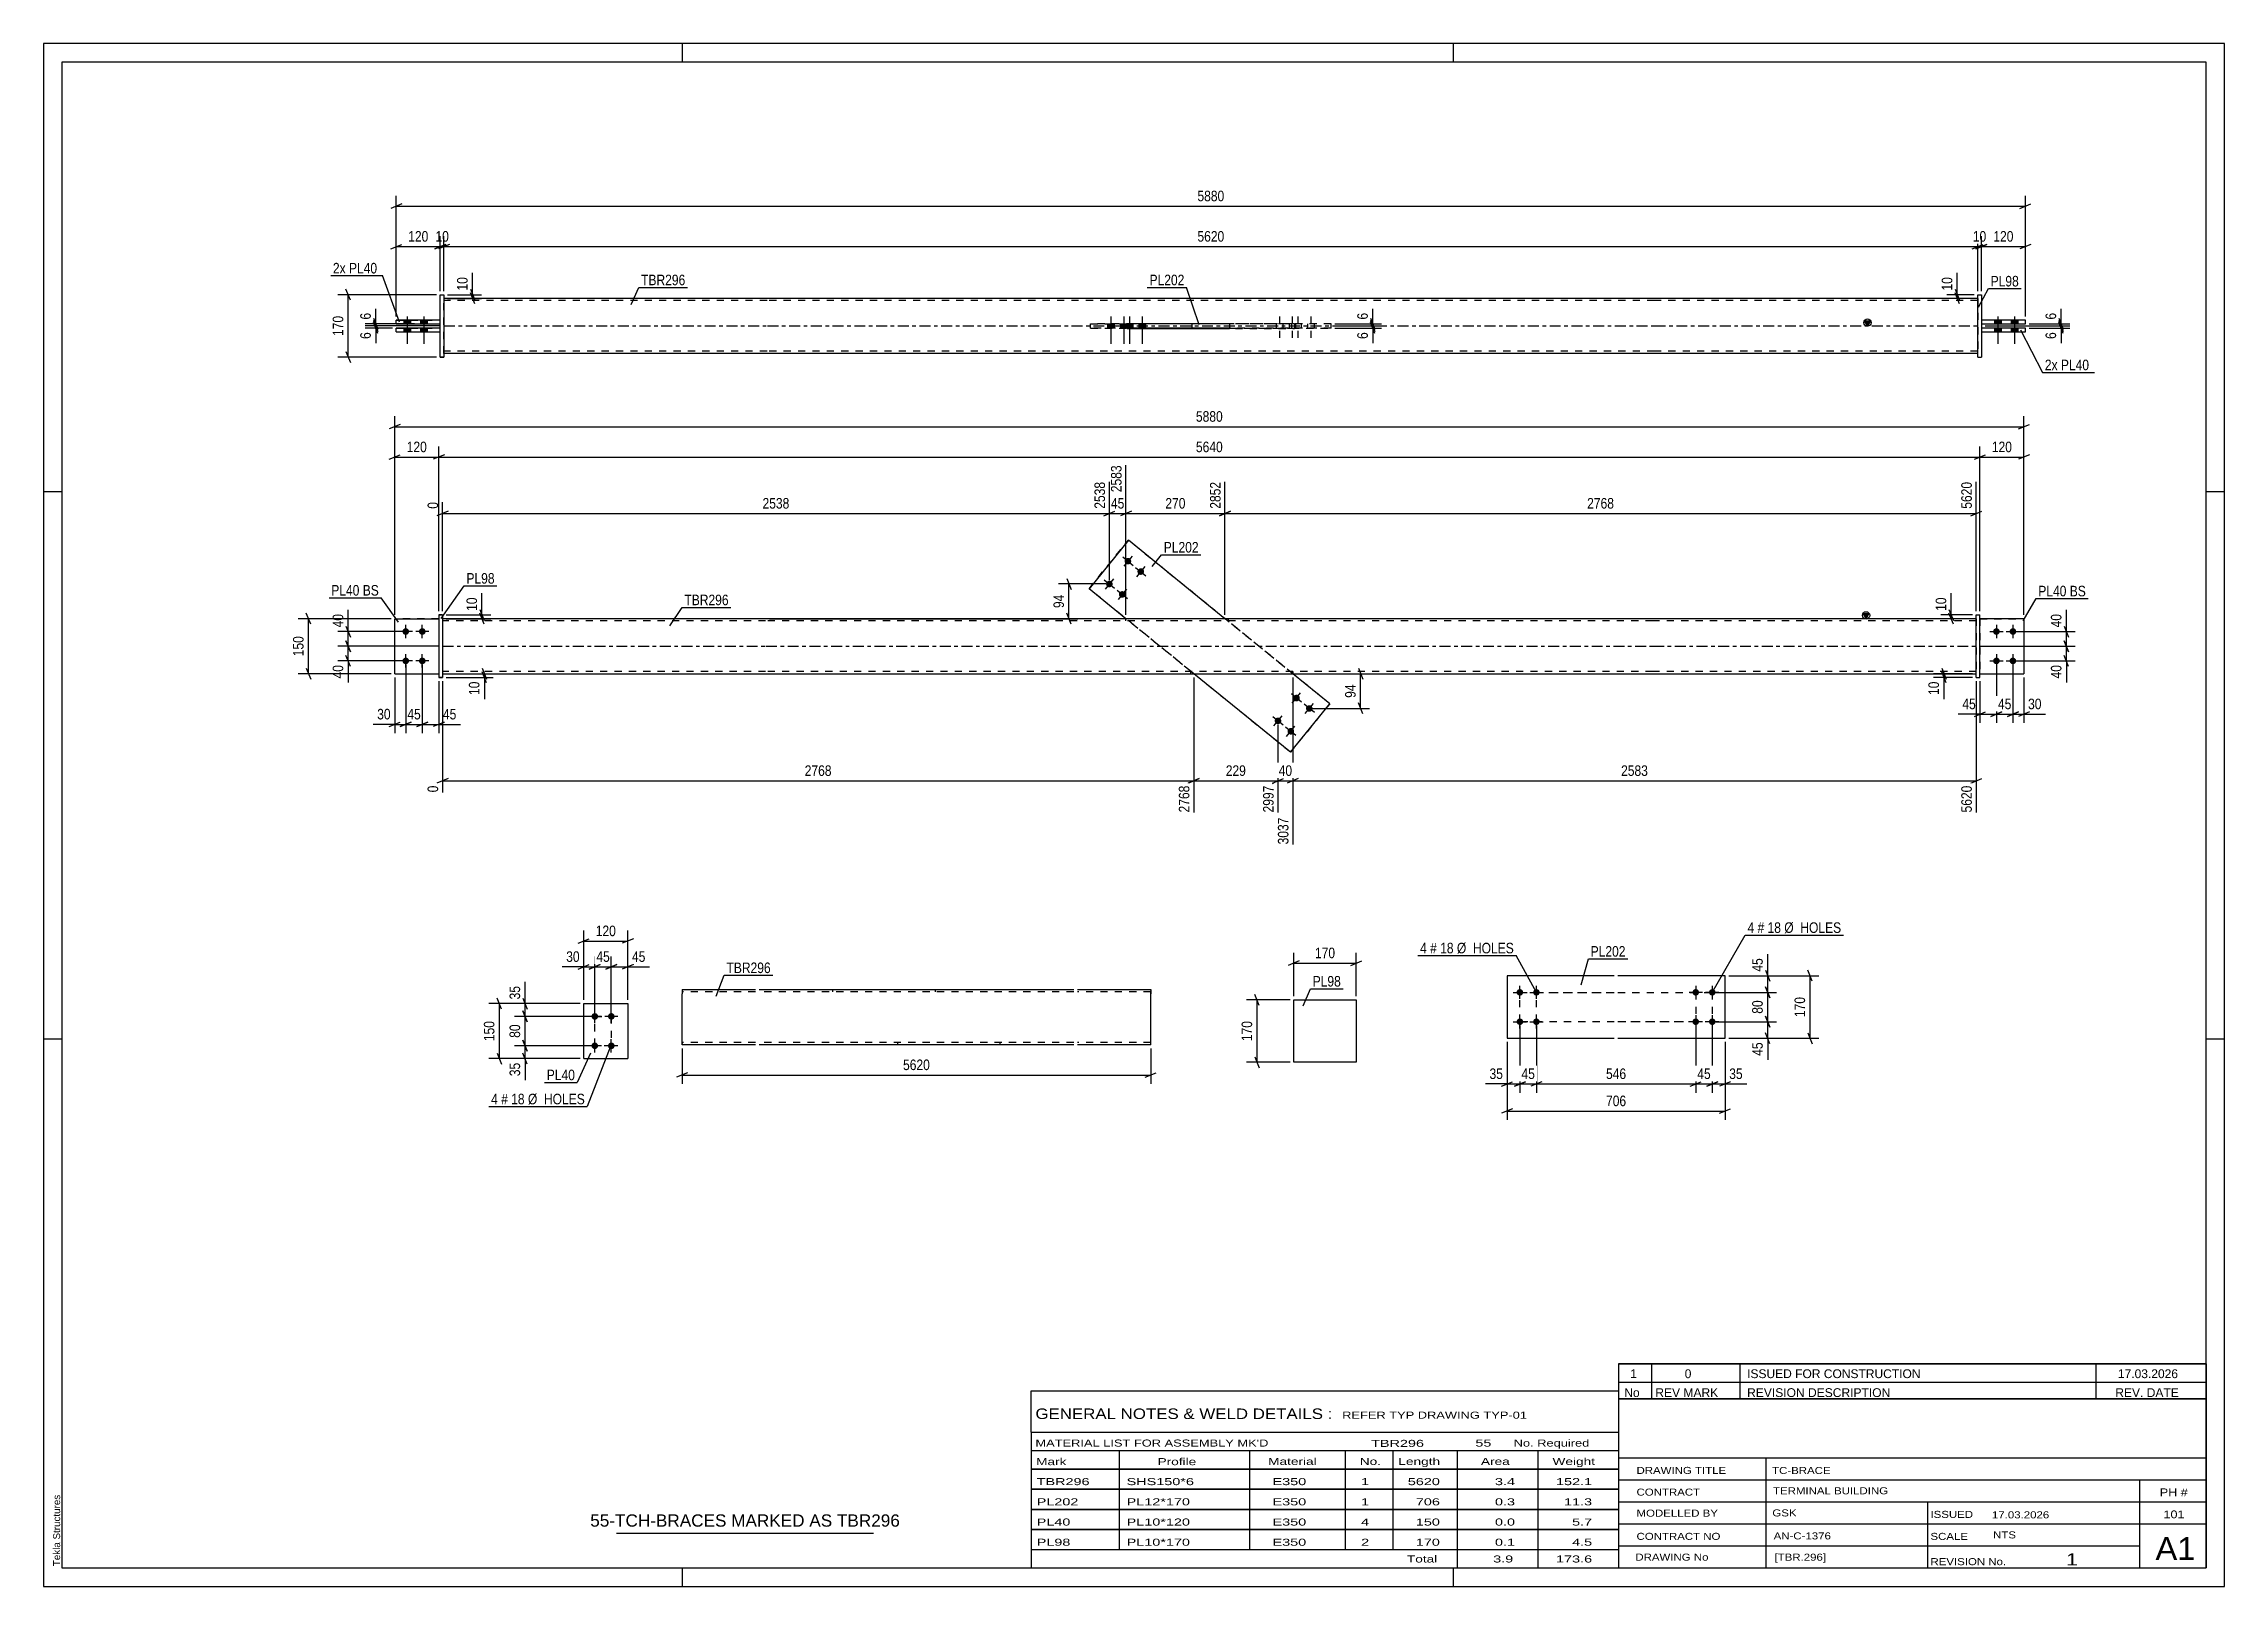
# Paper-space layout 'Layout1' of a CAD drawing. Header units: millimetres. Extents: x 0 to 594, y 0 to 420.
# The model-space entities are those that its viewports show. They can reach past a viewport. Long polylines and large blocks are cut down to what shows.
import ezdxf

# ---------------------------------------------------------------- set-up
doc = ezdxf.new("R2010")
doc.units = ezdxf.units.MM
doc.linetypes.add('DXK_LINE_DOT2', pattern=[3.9198, 1.9599, -1.9599])
doc.linetypes.add('DXK_LINE_DOT3', pattern=[5.9187, 2.979, -0.9799, 0.9799, -0.9799])
doc.layers.add('Viewport layer', color=7, linetype='Continuous', plot=False)
doc.styles.add('Arial', font='ARIAL.TTF', dxfattribs={"height": 0.2})
doc.styles.add('Arial Narrow', font='ARIALN.TTF', dxfattribs={"height": 0.2})

# ---------------------------------------------------------------- blocks, each defined once
blk = doc.blocks.new('Unknown-580609117-1130')
at = {"color": 5, "linetype": 'Continuous'}
for p, q in [((594, 420), (0, 420)), ((0, 420), (0, 0)), ((174, 415), (174, 420)), ((384, 415), (384, 420)), ((594, 0), (594, 420)), ((589, 415), (5, 415)), ((5, 415), (5, 5)), ((589, 5), (589, 415)), ((5, 298), (0, 298)), ((594, 298), (589, 298)), ((5, 149), (0, 149)), ((594, 149), (589, 149)), ((0, 0), (594, 0)), ((5, 5), (589, 5)), ((174, 0), (174, 5)), ((384, 0), (384, 5))]:
    blk.add_line(p, q, dxfattribs=at)
at = {"color": 174, "linetype": 'Continuous', "style": 'Arial'}
blk.add_text('Tekla Structures', height=1.9102, rotation=90, dxfattribs=at).set_placement((4.5, 5.5))
blk = doc.blocks.new('Bolt-580609117-2195 - 2161')
at = {"linetype": 'Continuous'}
for points in [[(150.13, 156.07), (150.32, 156.05), (150.5, 155.99), (150.66, 155.9), (150.8, 155.77), (150.91, 155.62), (150.99, 155.45), (151.03, 155.27), (151.03, 155.08), (150.99, 154.89), (150.91, 154.72), (150.8, 154.57), (150.66, 154.44), (150.5, 154.35), (150.32, 154.29), (150.13, 154.27), (149.95, 154.29), (149.77, 154.35), (149.61, 154.44), (149.47, 154.57), (149.35, 154.72), (149.28, 154.89), (149.24, 155.08), (149.24, 155.27), (149.28, 155.45), (149.35, 155.62), (149.47, 155.77), (149.61, 155.9), (149.77, 155.99), (149.95, 156.05)], [(154.63, 156.07), (154.82, 156.05), (155, 155.99), (155.16, 155.9), (155.3, 155.77), (155.41, 155.62), (155.49, 155.45), (155.53, 155.27), (155.53, 155.08), (155.49, 154.89), (155.41, 154.72), (155.3, 154.57), (155.16, 154.44), (155, 154.35), (154.82, 154.29), (154.63, 154.27), (154.45, 154.29), (154.27, 154.35), (154.11, 154.44), (153.97, 154.57), (153.85, 154.72), (153.78, 154.89), (153.74, 155.08), (153.74, 155.27), (153.78, 155.45), (153.85, 155.62), (153.97, 155.77), (154.11, 155.9), (154.27, 155.99), (154.45, 156.05)], [(150.13, 148.07), (150.32, 148.05), (150.5, 147.99), (150.66, 147.9), (150.8, 147.77), (150.91, 147.62), (150.99, 147.45), (151.03, 147.27), (151.03, 147.08), (150.99, 146.89), (150.91, 146.72), (150.8, 146.57), (150.66, 146.44), (150.5, 146.35), (150.32, 146.29), (150.13, 146.27), (149.95, 146.29), (149.77, 146.35), (149.61, 146.44), (149.47, 146.57), (149.35, 146.72), (149.28, 146.89), (149.24, 147.08), (149.24, 147.27), (149.28, 147.45), (149.35, 147.62), (149.47, 147.77), (149.61, 147.9), (149.77, 147.99), (149.95, 148.05)], [(154.63, 148.07), (154.82, 148.05), (155, 147.99), (155.16, 147.9), (155.3, 147.77), (155.41, 147.62), (155.49, 147.45), (155.53, 147.27), (155.53, 147.08), (155.49, 146.89), (155.41, 146.72), (155.3, 146.57), (155.16, 146.44), (155, 146.35), (154.82, 146.29), (154.63, 146.27), (154.45, 146.29), (154.27, 146.35), (154.11, 146.44), (153.97, 146.57), (153.85, 146.72), (153.78, 146.89), (153.74, 147.08), (153.74, 147.27), (153.78, 147.45), (153.85, 147.62), (153.97, 147.77), (154.11, 147.9), (154.27, 147.99), (154.45, 148.05)]]:
    blk.add_hatch(color=1, dxfattribs=at).paths.add_polyline_path(points)
at = {"color": 1, "linetype": 'Continuous'}
for p, q in [((151.93, 155.17), (148.33, 155.17)), ((150.13, 153.37), (150.13, 156.97)), ((156.43, 155.17), (152.83, 155.17)), ((154.63, 153.37), (154.63, 156.97)), ((150.13, 145.37), (150.13, 148.97)), ((154.63, 145.37), (154.63, 148.97)), ((151.93, 147.17), (148.33, 147.17)), ((156.43, 147.17), (152.83, 147.17))]:
    blk.add_line(p, q, dxfattribs=at)
blk = doc.blocks.new('Part-580609117-2200 - 2161')
at = {"color": 2, "linetype": 'Continuous'}
for p, q in [((147.13, 143.67), (147.13, 158.67)), ((147.13, 158.67), (159.13, 158.67)), ((159.13, 158.67), (159.13, 143.67)), ((147.13, 143.67), (147.13, 143.67)), ((147.13, 143.67), (159.13, 143.67)), ((159.13, 143.67), (159.13, 143.67))]:
    blk.add_line(p, q, dxfattribs=at)
at = {"color": 7, "linetype": 'DXK_LINE_DOT2'}
for p, q in [((147.13, 158.67), (159.13, 158.67)), ((147.13, 143.67), (159.13, 143.67))]:
    blk.add_line(p, q, dxfattribs=at)
blk = doc.blocks.new('Part-580609117-1689 - 1673')
at = {"color": 2, "linetype": 'Continuous'}
for p, q in [((295.46, 284.8), (284.75, 271.6)), ((295.46, 284.8), (295.46, 284.8)), ((321.77, 263.45), (295.46, 284.8)), ((294.8, 263.45), (284.75, 271.6)), ((284.75, 271.6), (284.75, 271.6)), ((339.59, 227.09), (313.28, 248.45)), ((350.3, 240.29), (340.26, 248.45)), ((339.59, 227.09), (350.3, 240.29)), ((350.3, 240.29), (350.3, 240.29)), ((339.59, 227.09), (339.59, 227.09))]:
    blk.add_line(p, q, dxfattribs=at)
at = {"color": 7, "linetype": 'DXK_LINE_DOT2'}
for p, q in [((284.75, 271.6), (295.46, 284.8)), ((350.3, 240.29), (295.46, 284.8)), ((339.59, 227.09), (284.75, 271.6)), ((313.28, 248.45), (294.8, 263.45)), ((340.26, 248.45), (321.77, 263.45)), ((350.3, 240.29), (339.59, 227.09))]:
    blk.add_line(p, q, dxfattribs=at)
blk = doc.blocks.new('Bolt-580609117-1681 - 1673')
at = {"linetype": 'Continuous'}
for points in [[(340.69, 241.14), (340.56, 241.27), (340.45, 241.43), (340.39, 241.61), (340.36, 241.79), (340.37, 241.98), (340.42, 242.16), (340.5, 242.33), (340.62, 242.48), (340.77, 242.59), (340.94, 242.68), (341.12, 242.73), (341.3, 242.74), (341.49, 242.71), (341.67, 242.64), (341.82, 242.54), (341.96, 242.41), (342.06, 242.25), (342.13, 242.07), (342.16, 241.89), (342.15, 241.7), (342.1, 241.52), (342.01, 241.35), (341.89, 241.2), (341.75, 241.08), (341.58, 241), (341.4, 240.95), (341.21, 240.94), (341.02, 240.97), (340.85, 241.04)], [(344.18, 238.3), (344.05, 238.44), (343.95, 238.6), (343.88, 238.77), (343.85, 238.96), (343.86, 239.15), (343.91, 239.33), (344, 239.49), (344.12, 239.64), (344.26, 239.76), (344.43, 239.84), (344.61, 239.89), (344.8, 239.9), (344.98, 239.87), (345.16, 239.81), (345.32, 239.7), (345.45, 239.57), (345.55, 239.41), (345.62, 239.24), (345.65, 239.05), (345.64, 238.86), (345.59, 238.68), (345.51, 238.51), (345.39, 238.37), (345.24, 238.25), (345.07, 238.16), (344.89, 238.11), (344.7, 238.1), (344.52, 238.13), (344.34, 238.2)], [(335.65, 234.93), (335.52, 235.06), (335.41, 235.22), (335.35, 235.4), (335.32, 235.58), (335.33, 235.77), (335.38, 235.95), (335.46, 236.12), (335.58, 236.26), (335.73, 236.38), (335.89, 236.47), (336.08, 236.52), (336.26, 236.53), (336.45, 236.5), (336.62, 236.43), (336.78, 236.33), (336.92, 236.19), (337.02, 236.04), (337.09, 235.86), (337.11, 235.67), (337.1, 235.49), (337.06, 235.3), (336.97, 235.14), (336.85, 234.99), (336.7, 234.87), (336.54, 234.79), (336.36, 234.74), (336.17, 234.73), (335.98, 234.76), (335.81, 234.83)], [(339.14, 232.09), (339.01, 232.23), (338.91, 232.38), (338.84, 232.56), (338.81, 232.75), (338.82, 232.93), (338.87, 233.12), (338.96, 233.28), (339.07, 233.43), (339.22, 233.55), (339.39, 233.63), (339.57, 233.68), (339.76, 233.69), (339.94, 233.66), (340.12, 233.59), (340.28, 233.49), (340.41, 233.36), (340.51, 233.2), (340.58, 233.02), (340.61, 232.84), (340.6, 232.65), (340.55, 232.47), (340.46, 232.3), (340.35, 232.15), (340.2, 232.04), (340.03, 231.95), (339.85, 231.9), (339.66, 231.89), (339.48, 231.92), (339.3, 231.99)]]:
    blk.add_hatch(color=1, dxfattribs=at).paths.add_polyline_path(points)
at = {"color": 1, "linetype": 'Continuous'}
for p, q in [((342.65, 240.71), (339.86, 242.97)), ((340.12, 240.44), (342.39, 243.24)), ((346.15, 237.87), (343.35, 240.14)), ((343.62, 237.61), (345.89, 240.4)), ((337.61, 234.49), (334.82, 236.76)), ((335.08, 234.23), (337.35, 237.03)), ((341.11, 231.66), (338.31, 233.93)), ((338.58, 231.39), (340.84, 234.19))]:
    blk.add_line(p, q, dxfattribs=at)
blk = doc.blocks.new('Bolt-580609117-1680 - 1673')
at = {"linetype": 'Continuous'}
for points in [[(295.91, 279.8), (296.04, 279.67), (296.14, 279.51), (296.21, 279.34), (296.24, 279.15), (296.23, 278.96), (296.18, 278.78), (296.1, 278.61), (295.98, 278.47), (295.83, 278.35), (295.66, 278.26), (295.48, 278.21), (295.29, 278.2), (295.11, 278.23), (294.93, 278.3), (294.77, 278.4), (294.64, 278.54), (294.54, 278.7), (294.47, 278.87), (294.44, 279.06), (294.45, 279.25), (294.5, 279.43), (294.59, 279.59), (294.71, 279.74), (294.85, 279.86), (295.02, 279.94), (295.2, 279.99), (295.39, 280), (295.57, 279.97), (295.75, 279.91)], [(290.87, 273.59), (291, 273.46), (291.1, 273.3), (291.17, 273.12), (291.2, 272.94), (291.19, 272.75), (291.14, 272.57), (291.05, 272.4), (290.94, 272.25), (290.79, 272.14), (290.62, 272.05), (290.44, 272), (290.25, 271.99), (290.07, 272.02), (289.89, 272.09), (289.73, 272.19), (289.6, 272.33), (289.5, 272.48), (289.43, 272.66), (289.4, 272.85), (289.41, 273.03), (289.46, 273.22), (289.55, 273.38), (289.66, 273.53), (289.81, 273.65), (289.98, 273.73), (290.16, 273.78), (290.35, 273.79), (290.53, 273.76), (290.71, 273.69)], [(299.4, 276.97), (299.53, 276.83), (299.64, 276.68), (299.7, 276.5), (299.73, 276.31), (299.72, 276.13), (299.67, 275.94), (299.59, 275.78), (299.47, 275.63), (299.32, 275.51), (299.16, 275.43), (298.97, 275.38), (298.79, 275.37), (298.6, 275.4), (298.43, 275.47), (298.27, 275.57), (298.13, 275.7), (298.03, 275.86), (297.97, 276.04), (297.94, 276.22), (297.95, 276.41), (297.99, 276.59), (298.08, 276.76), (298.2, 276.9), (298.35, 277.02), (298.51, 277.11), (298.7, 277.16), (298.88, 277.17), (299.07, 277.14), (299.24, 277.07)], [(294.36, 270.75), (294.49, 270.62), (294.6, 270.46), (294.66, 270.29), (294.69, 270.1), (294.68, 269.91), (294.63, 269.73), (294.55, 269.57), (294.43, 269.42), (294.28, 269.3), (294.12, 269.22), (293.93, 269.17), (293.75, 269.16), (293.56, 269.19), (293.38, 269.25), (293.23, 269.36), (293.09, 269.49), (292.99, 269.65), (292.92, 269.82), (292.89, 270.01), (292.9, 270.2), (292.95, 270.38), (293.04, 270.55), (293.16, 270.69), (293.3, 270.81), (293.47, 270.9), (293.65, 270.95), (293.84, 270.95), (294.03, 270.93), (294.2, 270.86)]]:
    blk.add_hatch(color=1, dxfattribs=at).paths.add_polyline_path(points)
at = {"color": 1, "linetype": 'Continuous'}
for p, q in [((293.94, 280.24), (296.74, 277.97)), ((296.48, 280.5), (294.21, 277.71)), ((288.9, 274.03), (291.7, 271.76)), ((291.43, 274.29), (289.17, 271.49)), ((297.44, 277.4), (300.23, 275.13)), ((299.97, 277.67), (297.7, 274.87)), ((292.4, 271.19), (295.19, 268.92)), ((294.93, 271.45), (292.66, 268.66))]:
    blk.add_line(p, q, dxfattribs=at)
blk = doc.blocks.new('Bolt-580609117-1683 - 1673')
at = {"linetype": 'Continuous'}
for points in [[(98.65, 259.05), (98.46, 259.07), (98.28, 259.13), (98.12, 259.22), (97.98, 259.35), (97.87, 259.5), (97.79, 259.67), (97.75, 259.85), (97.75, 260.04), (97.79, 260.23), (97.87, 260.4), (97.98, 260.55), (98.12, 260.68), (98.28, 260.77), (98.46, 260.83), (98.65, 260.85), (98.83, 260.83), (99.01, 260.77), (99.18, 260.68), (99.31, 260.55), (99.43, 260.4), (99.5, 260.23), (99.54, 260.04), (99.54, 259.85), (99.5, 259.67), (99.43, 259.5), (99.31, 259.35), (99.18, 259.22), (99.01, 259.13), (98.83, 259.07)], [(103.15, 259.05), (102.96, 259.07), (102.78, 259.13), (102.62, 259.22), (102.48, 259.35), (102.37, 259.5), (102.29, 259.67), (102.25, 259.85), (102.25, 260.04), (102.29, 260.23), (102.37, 260.4), (102.48, 260.55), (102.62, 260.68), (102.78, 260.77), (102.96, 260.83), (103.15, 260.85), (103.33, 260.83), (103.51, 260.77), (103.68, 260.68), (103.81, 260.55), (103.93, 260.4), (104, 260.23), (104.04, 260.04), (104.04, 259.85), (104, 259.67), (103.93, 259.5), (103.81, 259.35), (103.68, 259.22), (103.51, 259.13), (103.33, 259.07)], [(98.65, 251.05), (98.46, 251.07), (98.28, 251.13), (98.12, 251.22), (97.98, 251.35), (97.87, 251.5), (97.79, 251.67), (97.75, 251.85), (97.75, 252.04), (97.79, 252.23), (97.87, 252.4), (97.98, 252.55), (98.12, 252.68), (98.28, 252.77), (98.46, 252.83), (98.65, 252.85), (98.83, 252.83), (99.01, 252.77), (99.18, 252.68), (99.31, 252.55), (99.43, 252.4), (99.5, 252.23), (99.54, 252.04), (99.54, 251.85), (99.5, 251.67), (99.43, 251.5), (99.31, 251.35), (99.18, 251.22), (99.01, 251.13), (98.83, 251.07)], [(103.15, 251.05), (102.96, 251.07), (102.78, 251.13), (102.62, 251.22), (102.48, 251.35), (102.37, 251.5), (102.29, 251.67), (102.25, 251.85), (102.25, 252.04), (102.29, 252.23), (102.37, 252.4), (102.48, 252.55), (102.62, 252.68), (102.78, 252.77), (102.96, 252.83), (103.15, 252.85), (103.33, 252.83), (103.51, 252.77), (103.68, 252.68), (103.81, 252.55), (103.93, 252.4), (104, 252.23), (104.04, 252.04), (104.04, 251.85), (104, 251.67), (103.93, 251.5), (103.81, 251.35), (103.68, 251.22), (103.51, 251.13), (103.33, 251.07)]]:
    blk.add_hatch(color=1, dxfattribs=at).paths.add_polyline_path(points)
at = {"color": 1, "linetype": 'Continuous'}
for p, q in [((98.65, 258.15), (98.65, 261.75)), ((103.15, 258.15), (103.15, 261.75)), ((100.45, 259.95), (96.85, 259.95)), ((104.95, 259.95), (101.35, 259.95)), ((100.45, 251.95), (96.85, 251.95)), ((98.65, 250.15), (98.65, 253.75)), ((104.95, 251.95), (101.35, 251.95)), ((103.15, 250.15), (103.15, 253.75))]:
    blk.add_line(p, q, dxfattribs=at)
blk = doc.blocks.new('Bolt-580609117-1684 - 1673')
at = {"linetype": 'Continuous'}
for points in [[(531.9, 260.85), (532.09, 260.83), (532.27, 260.77), (532.43, 260.68), (532.57, 260.55), (532.68, 260.4), (532.76, 260.23), (532.8, 260.04), (532.8, 259.85), (532.76, 259.67), (532.68, 259.5), (532.57, 259.35), (532.43, 259.22), (532.27, 259.13), (532.09, 259.07), (531.9, 259.05), (531.72, 259.07), (531.54, 259.13), (531.38, 259.22), (531.24, 259.35), (531.12, 259.5), (531.05, 259.67), (531.01, 259.85), (531.01, 260.04), (531.05, 260.23), (531.12, 260.4), (531.24, 260.55), (531.38, 260.68), (531.54, 260.77), (531.72, 260.83)], [(536.4, 260.85), (536.59, 260.83), (536.77, 260.77), (536.93, 260.68), (537.07, 260.55), (537.18, 260.4), (537.26, 260.23), (537.3, 260.04), (537.3, 259.85), (537.26, 259.67), (537.18, 259.5), (537.07, 259.35), (536.93, 259.22), (536.77, 259.13), (536.59, 259.07), (536.4, 259.05), (536.22, 259.07), (536.04, 259.13), (535.88, 259.22), (535.74, 259.35), (535.62, 259.5), (535.55, 259.67), (535.51, 259.85), (535.51, 260.04), (535.55, 260.23), (535.62, 260.4), (535.74, 260.55), (535.88, 260.68), (536.04, 260.77), (536.22, 260.83)], [(531.9, 252.85), (532.09, 252.83), (532.27, 252.77), (532.43, 252.68), (532.57, 252.55), (532.68, 252.4), (532.76, 252.23), (532.8, 252.04), (532.8, 251.85), (532.76, 251.67), (532.68, 251.5), (532.57, 251.35), (532.43, 251.22), (532.27, 251.13), (532.09, 251.07), (531.9, 251.05), (531.72, 251.07), (531.54, 251.13), (531.38, 251.22), (531.24, 251.35), (531.12, 251.5), (531.05, 251.67), (531.01, 251.85), (531.01, 252.04), (531.05, 252.23), (531.12, 252.4), (531.24, 252.55), (531.38, 252.68), (531.54, 252.77), (531.72, 252.83)], [(536.4, 252.85), (536.59, 252.83), (536.77, 252.77), (536.93, 252.68), (537.07, 252.55), (537.18, 252.4), (537.26, 252.23), (537.3, 252.04), (537.3, 251.85), (537.26, 251.67), (537.18, 251.5), (537.07, 251.35), (536.93, 251.22), (536.77, 251.13), (536.59, 251.07), (536.4, 251.05), (536.22, 251.07), (536.04, 251.13), (535.88, 251.22), (535.74, 251.35), (535.62, 251.5), (535.55, 251.67), (535.51, 251.85), (535.51, 252.04), (535.55, 252.23), (535.62, 252.4), (535.74, 252.55), (535.88, 252.68), (536.04, 252.77), (536.22, 252.83)]]:
    blk.add_hatch(color=1, dxfattribs=at).paths.add_polyline_path(points)
at = {"color": 1, "linetype": 'Continuous'}
for p, q in [((531.9, 261.75), (531.9, 258.15)), ((536.4, 261.75), (536.4, 258.15)), ((530.1, 259.95), (533.7, 259.95)), ((534.6, 259.95), (538.2, 259.95)), ((530.1, 251.95), (533.7, 251.95)), ((531.9, 253.75), (531.9, 250.15)), ((534.6, 251.95), (538.2, 251.95)), ((536.4, 253.75), (536.4, 250.15))]:
    blk.add_line(p, q, dxfattribs=at)
blk = doc.blocks.new('Part-580609117-1694 - 1673')
at = {"color": 2, "linetype": 'Continuous'}
for p, q in [((108.65, 264.45), (107.65, 264.45)), ((107.65, 264.45), (107.65, 247.45)), ((108.65, 264.45), (108.65, 264.45)), ((108.65, 264.45), (108.65, 247.45)), ((107.65, 247.45), (108.65, 247.45))]:
    blk.add_line(p, q, dxfattribs=at)
at = {"color": 7, "linetype": 'DXK_LINE_DOT2'}
for p, q in [((107.65, 264.45), (108.65, 264.45)), ((108.65, 247.45), (107.65, 247.45))]:
    blk.add_line(p, q, dxfattribs=at)
blk = doc.blocks.new('Part-580609117-1704 - 1673')
at = {"linetype": 'Continuous'}
blk.add_hatch(color=2, dxfattribs=at).paths.add_polyline_path([(496.4, 263.45), (495.6, 264.85), (497.2, 264.85)])
at = {"color": 2, "linetype": 'Continuous'}
for p, q in [((196.65, 263.45), (108.65, 263.45)), ((438.3, 263.45), (196.75, 263.45)), ((526.4, 263.45), (438.4, 263.45)), ((496.4, 263.45), (495.6, 264.85)), ((495.6, 264.85), (497.2, 264.85)), ((497.2, 264.85), (496.4, 263.45)), ((108.65, 248.45), (196.65, 248.45)), ((196.75, 248.45), (438.3, 248.45)), ((438.4, 248.45), (526.4, 248.45))]:
    blk.add_line(p, q, dxfattribs=at)
at = {"color": 7, "linetype": 'DXK_LINE_DOT2'}
for p, q in [((108.65, 263.45), (108.65, 248.45)), ((196.65, 262.85), (108.65, 262.85)), ((438.3, 262.85), (196.75, 262.85)), ((294.7, 263.45), (294.7, 262.85)), ((322.61, 263.45), (322.61, 262.85)), ((526.4, 262.85), (438.4, 262.85)), ((526.4, 263.45), (526.4, 248.45)), ((196.65, 249.05), (108.65, 249.05)), ((438.3, 249.05), (196.75, 249.05)), ((312.44, 248.45), (312.44, 249.05)), ((340.36, 248.45), (340.36, 249.05)), ((526.4, 249.05), (438.4, 249.05))]:
    blk.add_line(p, q, dxfattribs=at)
at = {"color": 7, "linetype": 'DXK_LINE_DOT3'}
for p, q in [((108.65, 255.95), (196.65, 255.95)), ((196.75, 255.95), (438.3, 255.95)), ((438.4, 255.95), (526.4, 255.95))]:
    blk.add_line(p, q, dxfattribs=at)
at = {"color": 2, "linetype": 'Continuous'}
blk.add_circle((496.4, 264.35), 1, dxfattribs=at)
blk = doc.blocks.new('Part-580609117-1709 - 1673')
at = {"color": 2, "linetype": 'Continuous'}
for p, q in [((539.4, 263.45), (527.4, 263.45)), ((539.4, 263.45), (539.4, 263.45)), ((539.4, 263.45), (539.4, 248.45)), ((527.4, 248.45), (539.4, 248.45))]:
    blk.add_line(p, q, dxfattribs=at)
at = {"color": 7, "linetype": 'DXK_LINE_DOT2'}
for p, q in [((527.4, 263.45), (539.4, 263.45)), ((527.4, 263.45), (527.4, 263.45)), ((527.4, 263.45), (527.4, 248.45)), ((527.4, 248.45), (539.4, 248.45))]:
    blk.add_line(p, q, dxfattribs=at)
blk = doc.blocks.new('Part-580609117-1714 - 1673')
at = {"color": 7, "linetype": 'DXK_LINE_DOT2'}
for p, q in [((527.4, 263.45), (539.4, 263.45)), ((539.4, 263.45), (527.4, 263.45)), ((527.4, 263.45), (527.4, 263.45)), ((527.4, 263.45), (527.4, 248.45)), ((539.4, 263.45), (539.4, 263.45)), ((539.4, 263.45), (539.4, 248.45)), ((527.4, 248.45), (539.4, 248.45)), ((527.4, 248.45), (539.4, 248.45))]:
    blk.add_line(p, q, dxfattribs=at)
blk = doc.blocks.new('Part-580609117-1715 - 1673')
at = {"color": 2, "linetype": 'Continuous'}
for p, q in [((526.4, 264.45), (527.4, 264.45)), ((526.4, 247.45), (526.4, 264.45)), ((527.4, 247.45), (527.4, 264.45)), ((526.4, 247.45), (526.4, 247.45)), ((526.4, 247.45), (527.4, 247.45))]:
    blk.add_line(p, q, dxfattribs=at)
at = {"color": 7, "linetype": 'DXK_LINE_DOT2'}
for p, q in [((526.4, 264.45), (527.4, 264.45)), ((526.4, 247.45), (527.4, 247.45))]:
    blk.add_line(p, q, dxfattribs=at)
blk = doc.blocks.new('Part-580609117-1720 - 1673')
at = {"color": 2, "linetype": 'Continuous'}
for p, q in [((95.65, 248.45), (95.65, 263.45)), ((95.65, 263.45), (107.65, 263.45)), ((95.65, 248.45), (95.65, 248.45)), ((95.65, 248.45), (107.65, 248.45))]:
    blk.add_line(p, q, dxfattribs=at)
at = {"color": 7, "linetype": 'DXK_LINE_DOT2'}
for p, q in [((107.65, 263.45), (95.65, 263.45)), ((107.65, 263.45), (107.65, 248.45)), ((95.65, 248.45), (95.65, 248.45)), ((95.65, 248.45), (107.65, 248.45)), ((107.65, 248.45), (107.65, 248.45))]:
    blk.add_line(p, q, dxfattribs=at)
blk = doc.blocks.new('Part-580609117-1725 - 1673')
at = {"color": 7, "linetype": 'DXK_LINE_DOT2'}
for p, q in [((95.65, 248.45), (95.65, 263.45)), ((95.65, 263.45), (107.65, 263.45)), ((107.65, 263.45), (95.65, 263.45)), ((107.65, 263.45), (107.65, 248.45)), ((95.65, 248.45), (95.65, 248.45)), ((95.65, 248.45), (107.65, 248.45)), ((95.65, 248.45), (107.65, 248.45)), ((107.65, 248.45), (107.65, 248.45))]:
    blk.add_line(p, q, dxfattribs=at)
blk = doc.blocks.new('Part-580609117-1418 - 1367')
at = {"color": 2, "linetype": 'Continuous'}
for p, q in [((96.05, 341.55), (96.05, 342.55)), ((108.05, 342.55), (96.05, 342.55)), ((96.05, 341.55), (96.05, 341.55)), ((96.05, 341.55), (108.05, 341.55))]:
    blk.add_line(p, q, dxfattribs=at)
at = {"color": 7, "linetype": 'DXK_LINE_DOT2'}
for p, q in [((96.05, 342.55), (108.05, 342.55)), ((96.05, 341.55), (108.05, 341.55)), ((108.05, 341.55), (108.05, 342.55))]:
    blk.add_line(p, q, dxfattribs=at)
blk = doc.blocks.new('Bolt-580609117-1370 - 1367')
at = {"linetype": 'Continuous'}
for points in [[(98.15, 343.75), (99.95, 343.75), (99.95, 344.75), (98.15, 344.75)], [(98.15, 343.75), (99.95, 343.75), (99.95, 344.75), (98.15, 344.75)], [(102.65, 343.75), (104.45, 343.75), (104.45, 344.75), (102.65, 344.75)], [(102.65, 343.75), (104.45, 343.75), (104.45, 344.75), (102.65, 344.75)], [(98.15, 341.55), (99.95, 341.55), (99.95, 342.55), (98.15, 342.55)], [(98.15, 341.55), (99.95, 341.55), (99.95, 342.55), (98.15, 342.55)], [(102.65, 341.55), (104.45, 341.55), (104.45, 342.55), (102.65, 342.55)], [(102.65, 341.55), (104.45, 341.55), (104.45, 342.55), (102.65, 342.55)]]:
    blk.add_hatch(color=1, dxfattribs=at).paths.add_polyline_path(points)
at = {"color": 1, "linetype": 'Continuous'}
for p, q in [((98.15, 344.75), (98.15, 343.75)), ((98.15, 344.75), (98.15, 343.75)), ((99.05, 345.75), (99.05, 338.25)), ((99.05, 345.75), (99.05, 338.25)), ((99.95, 344.75), (99.95, 343.75)), ((99.95, 344.75), (99.95, 343.75)), ((102.65, 344.75), (102.65, 343.75)), ((102.65, 344.75), (102.65, 343.75)), ((103.55, 345.75), (103.55, 338.25)), ((103.55, 345.75), (103.55, 338.25)), ((104.45, 344.75), (104.45, 343.75)), ((104.45, 344.75), (104.45, 343.75)), ((98.15, 342.55), (98.15, 341.55)), ((98.15, 342.55), (98.15, 341.55)), ((99.95, 342.55), (99.95, 341.55)), ((99.95, 342.55), (99.95, 341.55)), ((102.65, 342.55), (102.65, 341.55)), ((102.65, 342.55), (102.65, 341.55)), ((104.45, 342.55), (104.45, 341.55)), ((104.45, 342.55), (104.45, 341.55))]:
    blk.add_line(p, q, dxfattribs=at)
blk = doc.blocks.new('Bolt-580609117-1435 - 1367')
at = {"color": 1, "linetype": 'DXK_LINE_DOT2'}
for p, q in [((336.62, 345.75), (336.62, 338.25)), ((340.12, 345.75), (340.12, 338.25)), ((341.67, 345.75), (341.67, 338.25)), ((345.16, 345.75), (345.16, 338.25)), ((335.72, 343.75), (335.72, 342.55)), ((337.52, 343.75), (337.52, 342.55)), ((339.22, 343.75), (339.22, 342.55)), ((340.77, 343.75), (340.77, 342.55)), ((341.02, 343.75), (341.02, 342.55)), ((342.57, 343.75), (342.57, 342.55)), ((344.26, 343.75), (344.26, 342.55)), ((346.06, 343.75), (346.06, 342.55))]:
    blk.add_line(p, q, dxfattribs=at)
blk = doc.blocks.new('Bolt-580609117-1371 - 1367')
at = {"linetype": 'Continuous'}
for points in [[(533.21, 344.75), (531.41, 344.75), (531.41, 343.75), (533.21, 343.75)], [(533.21, 344.75), (531.41, 344.75), (531.41, 343.75), (533.21, 343.75)], [(537.71, 344.75), (535.91, 344.75), (535.91, 343.75), (537.71, 343.75)], [(537.71, 344.75), (535.91, 344.75), (535.91, 343.75), (537.71, 343.75)], [(533.21, 342.55), (531.41, 342.55), (531.41, 341.55), (533.21, 341.55)], [(533.21, 342.55), (531.41, 342.55), (531.41, 341.55), (533.21, 341.55)], [(537.71, 342.55), (535.91, 342.55), (535.91, 341.55), (537.71, 341.55)], [(537.71, 342.55), (535.91, 342.55), (535.91, 341.55), (537.71, 341.55)]]:
    blk.add_hatch(color=1, dxfattribs=at).paths.add_polyline_path(points)
at = {"color": 1, "linetype": 'Continuous'}
for p, q in [((531.41, 344.75), (531.41, 343.75)), ((531.41, 344.75), (531.41, 343.75)), ((532.31, 345.75), (532.31, 338.25)), ((532.31, 345.75), (532.31, 338.25)), ((533.21, 344.75), (533.21, 343.75)), ((533.21, 344.75), (533.21, 343.75)), ((535.91, 344.75), (535.91, 343.75)), ((535.91, 344.75), (535.91, 343.75)), ((536.81, 345.75), (536.81, 338.25)), ((536.81, 345.75), (536.81, 338.25)), ((537.71, 344.75), (537.71, 343.75)), ((537.71, 344.75), (537.71, 343.75)), ((531.41, 342.55), (531.41, 341.55)), ((531.41, 342.55), (531.41, 341.55)), ((533.21, 342.55), (533.21, 341.55)), ((533.21, 342.55), (533.21, 341.55)), ((535.91, 342.55), (535.91, 341.55)), ((535.91, 342.55), (535.91, 341.55)), ((537.71, 342.55), (537.71, 341.55)), ((537.71, 342.55), (537.71, 341.55))]:
    blk.add_line(p, q, dxfattribs=at)
blk = doc.blocks.new('Part-580609117-1456 - 1367')
at = {"linetype": 'Continuous'}
blk.add_hatch(color=2, dxfattribs=at).paths.add_polyline_path([(496.81, 343.15), (496.01, 344.55), (497.61, 344.55)])
at = {"color": 2, "linetype": 'Continuous'}
for p, q in [((197.05, 350.65), (109.05, 350.65)), ((438.71, 350.65), (197.15, 350.65)), ((526.81, 350.65), (438.81, 350.65)), ((496.81, 343.15), (496.01, 344.55)), ((496.01, 344.55), (497.61, 344.55)), ((497.61, 344.55), (496.81, 343.15)), ((295.1, 343.76), (295.1, 343.85)), ((295.1, 343.85), (295.1, 343.85)), ((295.1, 343.85), (323.02, 343.85)), ((295.1, 342.56), (295.1, 342.45)), ((295.1, 342.45), (323.02, 342.45)), ((312.85, 343.75), (312.85, 343.85)), ((312.85, 342.45), (312.85, 342.55)), ((323.02, 343.85), (323.02, 342.45)), ((197.05, 335.65), (109.05, 335.65)), ((438.71, 335.65), (197.15, 335.65)), ((526.81, 335.65), (438.81, 335.65))]:
    blk.add_line(p, q, dxfattribs=at)
at = {"color": 7, "linetype": 'DXK_LINE_DOT2'}
for p, q in [((109.05, 335.65), (109.05, 350.65)), ((526.81, 350.65), (526.81, 335.65)), ((197.05, 350.05), (109.05, 350.05)), ((438.71, 350.05), (197.15, 350.05)), ((526.81, 350.05), (438.81, 350.05)), ((295.1, 342.56), (295.1, 343.85)), ((295.1, 343.85), (323.02, 343.85)), ((295.1, 342.45), (323.02, 342.45)), ((312.85, 343.85), (340.76, 343.85)), ((312.85, 343.85), (312.85, 343.85)), ((312.85, 343.85), (340.76, 343.85)), ((312.85, 343.75), (312.85, 343.85)), ((312.85, 342.55), (312.85, 343.75)), ((312.85, 342.45), (312.85, 342.45)), ((312.85, 342.45), (312.85, 342.45)), ((340.76, 342.45), (312.85, 342.45)), ((312.85, 342.45), (340.76, 342.45)), ((340.76, 343.85), (340.76, 342.45)), ((197.05, 336.25), (109.05, 336.25)), ((438.71, 336.25), (197.15, 336.25)), ((526.81, 336.25), (438.81, 336.25))]:
    blk.add_line(p, q, dxfattribs=at)
at = {"color": 7, "linetype": 'DXK_LINE_DOT3'}
for p, q in [((109.05, 343.15), (197.05, 343.15)), ((197.15, 343.15), (438.71, 343.15)), ((438.81, 343.15), (526.81, 343.15))]:
    blk.add_line(p, q, dxfattribs=at)
at = {"color": 2, "linetype": 'Continuous'}
blk.add_circle((496.81, 344.05), 1, dxfattribs=at)
blk = doc.blocks.new('Part-580609117-1413 - 1367')
at = {"color": 2, "linetype": 'Continuous'}
for p, q in [((96.05, 343.75), (96.05, 344.75)), ((108.05, 344.75), (96.05, 344.75)), ((96.05, 343.75), (96.05, 343.75)), ((96.05, 343.75), (108.05, 343.75))]:
    blk.add_line(p, q, dxfattribs=at)
at = {"color": 7, "linetype": 'DXK_LINE_DOT2'}
for p, q in [((96.05, 344.75), (108.05, 344.75)), ((108.05, 343.75), (108.05, 344.75)), ((96.05, 343.75), (108.05, 343.75))]:
    blk.add_line(p, q, dxfattribs=at)
blk = doc.blocks.new('Part-580609117-1461 - 1367')
at = {"color": 2, "linetype": 'Continuous'}
for p, q in [((539.81, 342.55), (527.81, 342.55)), ((527.81, 341.55), (539.81, 341.55)), ((539.81, 341.55), (539.81, 342.55))]:
    blk.add_line(p, q, dxfattribs=at)
at = {"color": 7, "linetype": 'DXK_LINE_DOT2'}
for p, q in [((527.81, 342.55), (527.81, 341.55)), ((539.81, 342.55), (527.81, 342.55)), ((527.81, 341.55), (539.81, 341.55))]:
    blk.add_line(p, q, dxfattribs=at)
blk = doc.blocks.new('Part-580609117-1397 - 1367')
at = {"color": 7, "linetype": 'DXK_LINE_DOT2'}
for p, q in [((285.15, 343.75), (295.87, 343.76)), ((340, 343.75), (285.15, 343.75)), ((295.87, 342.56), (285.15, 342.55)), ((285.15, 342.55), (340, 342.55)), ((350.71, 343.75), (323.02, 343.75)), ((350.71, 342.55), (323.02, 342.55)), ((340, 342.55), (340, 343.75)), ((350.71, 343.75), (340, 343.75)), ((340, 342.55), (350.71, 342.55)), ((350.71, 342.55), (350.71, 343.75))]:
    blk.add_line(p, q, dxfattribs=at)
at = {"color": 2, "linetype": 'Continuous'}
for p, q in [((285.15, 342.55), (285.15, 343.75)), ((295.87, 342.56), (295.87, 343.76)), ((323.02, 343.75), (295.87, 343.76)), ((323.02, 342.55), (295.87, 342.56))]:
    blk.add_line(p, q, dxfattribs=at)
blk = doc.blocks.new('Part-580609117-1398 - 1367')
at = {"color": 2, "linetype": 'Continuous'}
for p, q in [((108.05, 351.65), (109.05, 351.65)), ((108.05, 334.65), (108.05, 351.65)), ((109.05, 351.65), (109.05, 351.65)), ((109.05, 351.65), (109.05, 334.65)), ((109.05, 334.65), (108.05, 334.65)), ((108.05, 334.65), (108.05, 334.65))]:
    blk.add_line(p, q, dxfattribs=at)
at = {"color": 7, "linetype": 'DXK_LINE_DOT2'}
for p, q in [((108.05, 351.65), (109.05, 351.65)), ((108.05, 334.65), (109.05, 334.65)), ((108.05, 334.65), (108.05, 334.65))]:
    blk.add_line(p, q, dxfattribs=at)
blk = doc.blocks.new('Part-580609117-1433 - 1367')
at = {"color": 2, "linetype": 'Continuous'}
for p, q in [((526.81, 351.65), (526.81, 351.65)), ((526.81, 334.65), (526.81, 351.65)), ((526.81, 351.65), (527.81, 351.65)), ((527.81, 351.65), (527.81, 351.65)), ((527.81, 351.65), (527.81, 334.65)), ((526.81, 334.65), (527.81, 334.65)), ((526.81, 334.65), (526.81, 334.65)), ((527.81, 334.65), (527.81, 334.65))]:
    blk.add_line(p, q, dxfattribs=at)
at = {"color": 7, "linetype": 'DXK_LINE_DOT2'}
for p, q in [((526.81, 351.65), (527.81, 351.65)), ((526.81, 334.65), (527.81, 334.65)), ((527.81, 334.65), (527.81, 334.65))]:
    blk.add_line(p, q, dxfattribs=at)
blk = doc.blocks.new('Bolt-580609117-1436 - 1367')
at = {"linetype": 'Continuous'}
for points in [[(291.61, 343.75), (289.81, 343.75), (289.81, 342.55), (291.61, 342.55)], [(295.1, 343.75), (293.3, 343.75), (293.3, 342.55), (295.1, 342.55)], [(296.65, 343.75), (294.85, 343.75), (294.85, 342.55), (296.65, 342.55)], [(300.14, 343.75), (298.34, 343.75), (298.34, 342.55), (300.14, 342.55)]]:
    blk.add_hatch(color=1, dxfattribs=at).paths.add_polyline_path(points)
at = {"color": 1, "linetype": 'Continuous'}
for p, q in [((290.71, 345.75), (290.71, 338.25)), ((294.2, 345.75), (294.2, 338.25)), ((295.75, 345.75), (295.75, 338.25)), ((299.24, 345.75), (299.24, 338.25)), ((289.81, 343.75), (289.81, 342.55)), ((291.61, 343.75), (291.61, 342.55)), ((293.3, 343.75), (293.3, 342.55)), ((294.85, 343.75), (294.85, 342.55)), ((295.1, 343.75), (295.1, 342.55)), ((296.65, 343.75), (296.65, 342.55)), ((298.34, 343.75), (298.34, 342.55)), ((300.14, 343.75), (300.14, 342.55))]:
    blk.add_line(p, q, dxfattribs=at)
blk = doc.blocks.new('Part-580609117-1466 - 1367')
at = {"color": 2, "linetype": 'Continuous'}
for p, q in [((539.81, 344.75), (527.81, 344.75)), ((539.81, 343.75), (539.81, 344.75)), ((527.81, 343.75), (539.81, 343.75))]:
    blk.add_line(p, q, dxfattribs=at)
at = {"color": 7, "linetype": 'DXK_LINE_DOT2'}
for p, q in [((527.81, 344.75), (527.81, 343.75)), ((539.81, 344.75), (527.81, 344.75)), ((527.81, 343.75), (539.81, 343.75))]:
    blk.add_line(p, q, dxfattribs=at)
blk = doc.blocks.new('Part-580609117-2464 - 2458')
at = {"color": 2, "linetype": 'Continuous'}
for p, q in [((427.81, 166.22), (398.61, 166.22)), ((398.61, 166.22), (398.61, 149.22)), ((458.01, 166.22), (428.81, 166.22)), ((458.01, 149.22), (458.01, 166.22)), ((398.61, 149.22), (427.81, 149.22)), ((428.81, 149.22), (458.01, 149.22))]:
    blk.add_line(p, q, dxfattribs=at)
blk = doc.blocks.new('Bolt-580609117-2469 - 2458')
at = {"linetype": 'Continuous'}
for points in [[(450.01, 160.82, -1), (450.01, 162.62, -1)], [(454.51, 160.82, -1), (454.51, 162.62, -1)], [(450.01, 152.82, -1), (450.01, 154.62, -1)], [(454.51, 152.82, -1), (454.51, 154.62, -1)]]:
    blk.add_hatch(color=1, dxfattribs=at).paths.add_polyline_path(points)
at = {"color": 1, "linetype": 'Continuous'}
for p, q in [((451.81, 161.72), (448.21, 161.72)), ((450.01, 163.52), (450.01, 159.92)), ((456.31, 161.72), (452.71, 161.72)), ((454.51, 163.52), (454.51, 159.92)), ((450.01, 155.52), (450.01, 151.92)), ((454.51, 155.52), (454.51, 151.92)), ((451.81, 153.72), (448.21, 153.72)), ((456.31, 153.72), (452.71, 153.72))]:
    blk.add_line(p, q, dxfattribs=at)
blk = doc.blocks.new('Bolt-580609117-2474 - 2458')
at = {"linetype": 'Continuous'}
for points in [[(402.11, 162.62, -1), (402.11, 160.82, -1)], [(406.61, 162.62, -1), (406.61, 160.82, -1)], [(402.11, 154.62, -1), (402.11, 152.82, -1)], [(406.61, 154.62, -1), (406.61, 152.82, -1)]]:
    blk.add_hatch(color=1, dxfattribs=at).paths.add_polyline_path(points)
at = {"color": 1, "linetype": 'Continuous'}
for p, q in [((400.31, 161.72), (403.91, 161.72)), ((402.11, 159.92), (402.11, 163.52)), ((404.81, 161.72), (408.41, 161.72)), ((406.61, 159.92), (406.61, 163.52)), ((402.11, 151.92), (402.11, 155.52)), ((406.61, 151.92), (406.61, 155.52)), ((400.31, 153.72), (403.91, 153.72)), ((404.81, 153.72), (408.41, 153.72))]:
    blk.add_line(p, q, dxfattribs=at)
blk = doc.blocks.new('Part-580609117-2404 - 2398')
at = {"color": 2, "linetype": 'Continuous'}
for p, q in [((340.53, 159.67), (357.53, 159.67)), ((340.53, 142.67), (340.53, 159.67)), ((357.53, 159.67), (357.53, 142.67)), ((357.53, 142.67), (340.53, 142.67))]:
    blk.add_line(p, q, dxfattribs=at)
blk = doc.blocks.new('Part-580609117-2436 - 2429')
at = {"color": 2, "linetype": 'Continuous'}
for p, q in [((173.91, 162.47), (173.91, 161.27)), ((173.91, 162.47), (193.91, 162.47)), ((173.91, 148.21), (173.91, 161.27)), ((194.91, 162.47), (280.57, 162.47)), ((281.57, 162.47), (301.57, 162.47)), ((301.57, 162.47), (301.57, 162.38)), ((301.57, 162.38), (301.57, 161.27)), ((301.57, 147.47), (301.57, 161.27)), ((173.91, 147.56), (173.91, 148.21)), ((173.91, 147.47), (173.91, 147.56)), ((193.91, 147.47), (173.91, 147.47)), ((280.57, 147.47), (194.91, 147.47)), ((301.57, 147.47), (281.57, 147.47))]:
    blk.add_line(p, q, dxfattribs=at)
at = {"color": 7, "linetype": 'DXK_LINE_DOT2'}
for p, q in [((193.91, 161.87), (173.91, 161.87)), ((280.57, 161.87), (194.91, 161.87)), ((214.91, 162.47), (214.91, 161.87)), ((242.83, 162.47), (242.83, 161.87)), ((301.57, 161.87), (281.57, 161.87)), ((301.57, 161.27), (301.57, 162.12)), ((173.91, 148.21), (173.91, 147.82)), ((173.91, 148.07), (173.91, 148.12)), ((193.91, 148.07), (173.91, 148.07)), ((280.57, 148.07), (194.91, 148.07)), ((232.65, 147.47), (232.65, 148.07)), ((260.57, 147.47), (260.57, 148.07)), ((301.57, 148.07), (281.57, 148.07)), ((301.57, 148.07), (301.57, 148.12))]:
    blk.add_line(p, q, dxfattribs=at)
blk = doc.blocks.new('Rectangle-580609117-2384 - 2161')
at = {"color": 1, "linetype": 'DXK_LINE_DOT2'}
blk.add_lwpolyline([(150.13, 155.17), (154.63, 155.17), (154.63, 147.17), (150.13, 147.17), (150.13, 155.17)], close=True, dxfattribs=at)
blk = doc.blocks.new('Rectangle-580609117-2550 - 2458')
at = {"color": 1, "linetype": 'DXK_LINE_DOT2'}
for p, q in [((402.11, 161.72), (427.81, 161.72)), ((402.11, 153.72), (402.11, 161.72)), ((428.81, 161.72), (454.51, 161.72)), ((454.51, 161.72), (454.51, 153.72)), ((427.81, 153.72), (402.11, 153.72)), ((454.51, 153.72), (428.81, 153.72))]:
    blk.add_line(p, q, dxfattribs=at)
blk = doc.blocks.new('Rectangle-580609117-2560 - 2458')
at = {"color": 1, "linetype": 'DXK_LINE_DOT2'}
for p, q in [((406.61, 161.72), (427.81, 161.72)), ((406.61, 153.72), (406.61, 161.72)), ((428.81, 161.72), (450.01, 161.72)), ((450.01, 161.72), (450.01, 153.72)), ((427.81, 153.72), (406.61, 153.72)), ((450.01, 153.72), (428.81, 153.72))]:
    blk.add_line(p, q, dxfattribs=at)
blk = doc.blocks.new('StraightDimension-580609117-2368 - 2161')
at = {"color": 7, "linetype": 'Continuous'}
for p, q in [((147.13, 159.67), (147.13, 178.52)), ((159.13, 159.67), (159.13, 178.52)), ((145.63, 175.07), (148.63, 176.27)), ((147.13, 175.67), (159.13, 175.67)), ((160.63, 176.27), (157.63, 175.07))]:
    blk.add_line(p, q, dxfattribs=at)
at = {"color": 0}
blk.add_wipeout([(156.48, 176.42), (156.48, 180.62), (149.79, 180.62), (149.79, 176.42)], dxfattribs=at)
at = {"color": 3, "style": 'Arial Narrow'}
blk.add_text('120', height=2.863, dxfattribs=at).set_placement((150.39, 177.02))
blk = doc.blocks.new('StraightDimension-580609117-2300 - 2161')
at = {"color": 7, "linetype": 'Continuous'}
for p, q in [((146.13, 158.67), (128.28, 158.67)), ((149.13, 155.17), (128.28, 155.17)), ((130.53, 160.17), (131.73, 157.17)), ((131.73, 153.67), (130.53, 156.67)), ((131.13, 155.17), (131.13, 158.67))]:
    blk.add_line(p, q, dxfattribs=at)
at = {"color": 0}
blk.add_wipeout([(130.38, 164.05), (126.18, 164.05), (126.18, 159.2), (130.38, 159.2)], dxfattribs=at)
at = {"color": 7, "linetype": 'Continuous'}
blk.add_line((131.13, 158.67), (131.13, 164.58), dxfattribs=at)
blk.add_line((131.13, 158.67), (131.13, 164.58), dxfattribs=at)
at = {"color": 3, "style": 'Arial Narrow'}
blk.add_text('35', height=2.863, rotation=90.00021, dxfattribs=at).set_placement((129.78, 159.8))
blk = doc.blocks.new('StraightDimension-580609117-2277 - 2161')
at = {"color": 7, "linetype": 'Continuous'}
for p, q in [((130.53, 148.67), (131.73, 145.67)), ((149.13, 147.17), (128.28, 147.17)), ((146.13, 143.67), (128.28, 143.67)), ((131.73, 142.17), (130.53, 145.17)), ((131.13, 143.67), (131.13, 147.17))]:
    blk.add_line(p, q, dxfattribs=at)
at = {"color": 0}
blk.add_wipeout([(130.38, 143.15), (126.18, 143.15), (126.18, 138.29), (130.38, 138.29)], dxfattribs=at)
at = {"color": 7, "linetype": 'Continuous'}
blk.add_line((131.13, 143.67), (131.13, 137.77), dxfattribs=at)
blk.add_line((131.13, 143.67), (131.13, 137.77), dxfattribs=at)
at = {"color": 3, "style": 'Arial Narrow'}
blk.add_text('35', height=2.863, rotation=90.00021, dxfattribs=at).set_placement((129.78, 138.89))
blk = doc.blocks.new('StraightDimension-580609117-2290 - 2161')
at = {"color": 7, "linetype": 'Continuous'}
for p, q in [((149.13, 155.17), (128.28, 155.17)), ((130.53, 156.67), (131.73, 153.67)), ((131.13, 147.17), (131.13, 155.17)), ((131.73, 145.67), (130.53, 148.67)), ((149.13, 147.17), (128.28, 147.17))]:
    blk.add_line(p, q, dxfattribs=at)
at = {"color": 0}
blk.add_wipeout([(130.38, 153.6), (126.18, 153.6), (126.18, 148.74), (130.38, 148.74)], dxfattribs=at)
at = {"color": 3, "style": 'Arial Narrow'}
blk.add_text('80', height=2.863, rotation=90.00021, dxfattribs=at).set_placement((129.78, 149.34))
blk = doc.blocks.new('StraightDimension-580609117-2314 - 2161')
at = {"color": 7, "linetype": 'Continuous'}
for p, q in [((146.13, 158.67), (121.28, 158.67)), ((124.73, 157.17), (123.53, 160.17)), ((124.13, 143.67), (124.13, 158.67)), ((146.13, 143.67), (121.28, 143.67)), ((123.53, 145.17), (124.73, 142.17))]:
    blk.add_line(p, q, dxfattribs=at)
at = {"color": 0}
blk.add_wipeout([(123.38, 154.51), (119.18, 154.51), (119.18, 147.83), (123.38, 147.83)], dxfattribs=at)
at = {"color": 3, "style": 'Arial Narrow'}
blk.add_text('150', height=2.863, rotation=90.00021, dxfattribs=at).set_placement((122.78, 148.43))
blk = doc.blocks.new('StraightDimension-580609117-2331 - 2161')
at = {"color": 7, "linetype": 'Continuous'}
for p, q in [((145.63, 168.07), (148.63, 169.27)), ((147.13, 159.67), (147.13, 171.52)), ((147.13, 168.67), (150.13, 168.67)), ((151.63, 169.27), (148.63, 168.07)), ((150.13, 156.17), (150.13, 171.52))]:
    blk.add_line(p, q, dxfattribs=at)
at = {"color": 0}
blk.add_wipeout([(146.61, 169.42), (146.61, 173.62), (141.75, 173.62), (141.75, 169.42)], dxfattribs=at)
at = {"color": 7, "linetype": 'Continuous'}
blk.add_line((147.13, 168.67), (141.23, 168.67), dxfattribs=at)
blk.add_line((147.13, 168.67), (141.23, 168.67), dxfattribs=at)
at = {"color": 3, "style": 'Arial Narrow'}
blk.add_text('30', height=2.863, dxfattribs=at).set_placement((142.35, 170.02))
blk = doc.blocks.new('StraightDimension-580609117-2344 - 2161')
at = {"color": 7, "linetype": 'Continuous'}
for p, q in [((148.63, 168.07), (151.63, 169.27)), ((150.13, 156.17), (150.13, 171.52)), ((150.13, 168.67), (154.63, 168.67)), ((156.13, 169.27), (153.13, 168.07)), ((154.63, 156.17), (154.63, 171.52))]:
    blk.add_line(p, q, dxfattribs=at)
at = {"color": 0}
blk.add_wipeout([(154.81, 169.42), (154.81, 173.62), (149.96, 173.62), (149.96, 169.42)], dxfattribs=at)
at = {"color": 3, "style": 'Arial Narrow'}
blk.add_text('45', height=2.863, dxfattribs=at).set_placement((150.56, 170.02))
blk = doc.blocks.new('StraightDimension-580609117-2354 - 2161')
at = {"color": 7, "linetype": 'Continuous'}
for p, q in [((153.13, 168.07), (156.13, 169.27)), ((154.63, 156.17), (154.63, 171.52)), ((154.63, 168.67), (159.13, 168.67)), ((160.63, 169.27), (157.63, 168.07)), ((159.13, 159.67), (159.13, 171.52))]:
    blk.add_line(p, q, dxfattribs=at)
at = {"color": 0}
blk.add_wipeout([(164.52, 169.42), (164.52, 173.62), (159.66, 173.62), (159.66, 169.42)], dxfattribs=at)
at = {"color": 7, "linetype": 'Continuous'}
blk.add_line((159.13, 168.67), (165.04, 168.67), dxfattribs=at)
blk.add_line((159.13, 168.67), (165.04, 168.67), dxfattribs=at)
at = {"color": 3, "style": 'Arial Narrow'}
blk.add_text('45', height=2.863, dxfattribs=at).set_placement((160.26, 170.02))
blk = doc.blocks.new('StraightDimension-580609117-1850 - 1673')
at = {"color": 7, "linetype": 'Continuous'}
for p, q in [((313.28, 247.45), (313.28, 210.69)), ((336.22, 234.63), (336.22, 210.69)), ((314.78, 219.9), (311.78, 218.7)), ((334.72, 218.7), (337.72, 219.9)), ((313.28, 219.3), (336.22, 219.3))]:
    blk.add_line(p, q, dxfattribs=at)
at = {"color": 0}
blk.add_wipeout([(328.09, 220.05), (328.09, 224.25), (321.4, 224.25), (321.4, 220.05)], dxfattribs=at)
at = {"color": 0, "linetype": 'Continuous'}
blk.add_wipeout([(335.62, 218.6), (331.42, 218.6), (331.42, 210.08), (335.62, 210.08)], dxfattribs=at)
at = {"color": 3, "style": 'Arial Narrow'}
blk.add_text('229', height=2.863, dxfattribs=at).set_placement((322, 220.65))
at = {"color": 3, "linetype": 'Continuous', "style": 'Arial Narrow'}
blk.add_text('2997', height=2.863, rotation=90.00021, dxfattribs=at).set_placement((335.02, 210.69))
blk = doc.blocks.new('StraightDimension-580609117-1792 - 1673')
at = {"color": 7, "linetype": 'Continuous'}
for p, q in [((294.8, 264.45), (294.8, 305.2)), ((290.3, 273.89), (290.3, 300.7)), ((288.8, 291.48), (291.8, 292.68)), ((290.3, 292.08), (294.8, 292.08)), ((296.3, 292.68), (293.3, 291.48))]:
    blk.add_line(p, q, dxfattribs=at)
at = {"color": 0}
blk.add_wipeout([(294.98, 292.83), (294.98, 297.03), (290.12, 297.03), (290.12, 292.83)], dxfattribs=at)
at = {"color": 0, "linetype": 'Continuous'}
blk.add_wipeout([(294.2, 305.8), (290, 305.8), (290, 297.28), (294.2, 297.28)], dxfattribs=at)
at = {"color": 3, "linetype": 'Continuous', "style": 'Arial Narrow'}
blk.add_text('2583', height=2.863, rotation=90.00021, dxfattribs=at).set_placement((293.6, 297.88))
at = {"color": 3, "style": 'Arial Narrow'}
blk.add_text('45', height=2.863, dxfattribs=at).set_placement((290.72, 293.43))
blk = doc.blocks.new('StraightDimension-580609117-1823 - 1673')
at = {"color": 7, "linetype": 'Continuous'}
for p, q in [((98.65, 250.95), (98.65, 232.28)), ((103.15, 250.95), (103.15, 232.28)), ((97.15, 234.08), (100.15, 235.28)), ((98.65, 234.68), (103.15, 234.68)), ((104.65, 235.28), (101.65, 234.08))]:
    blk.add_line(p, q, dxfattribs=at)
at = {"color": 0}
blk.add_wipeout([(103.32, 235.43), (103.32, 239.63), (98.47, 239.63), (98.47, 235.43)], dxfattribs=at)
at = {"color": 3, "style": 'Arial Narrow'}
blk.add_text('45', height=2.863, dxfattribs=at).set_placement((99.07, 236.03))
blk = doc.blocks.new('StraightDimension-580609117-1945 - 1673')
at = {"color": 7, "linetype": 'Continuous'}
for p, q in [((531.9, 250.95), (531.9, 235.06)), ((527.4, 246.45), (527.4, 235.06)), ((525.9, 236.86), (528.9, 238.06)), ((533.4, 238.06), (530.4, 236.86)), ((527.4, 237.46), (531.9, 237.46))]:
    blk.add_line(p, q, dxfattribs=at)
at = {"color": 0}
blk.add_wipeout([(526.88, 238.21), (526.88, 242.41), (522.02, 242.41), (522.02, 238.21)], dxfattribs=at)
at = {"color": 7, "linetype": 'Continuous'}
blk.add_line((527.4, 237.46), (521.5, 237.46), dxfattribs=at)
blk.add_line((527.4, 237.46), (521.5, 237.46), dxfattribs=at)
at = {"color": 3, "style": 'Arial Narrow'}
blk.add_text('45', height=2.863, dxfattribs=at).set_placement((522.62, 238.81))
blk = doc.blocks.new('StraightDimension-580609117-1746 - 1673')
at = {"color": 7, "linetype": 'Continuous'}
for p, q in [((97.15, 316.32), (94.15, 315.12)), ((95.65, 264.45), (95.65, 318.57)), ((95.65, 315.72), (539.4, 315.72)), ((537.9, 315.12), (540.9, 316.32)), ((539.4, 264.45), (539.4, 318.57))]:
    blk.add_line(p, q, dxfattribs=at)
at = {"color": 0}
blk.add_wipeout([(321.78, 316.47), (321.78, 320.67), (313.27, 320.67), (313.27, 316.47)], dxfattribs=at)
at = {"color": 3, "style": 'Arial Narrow'}
blk.add_text('5880', height=2.863, dxfattribs=at).set_placement((313.87, 317.07))
blk = doc.blocks.new('StraightDimension-580609117-2004 - 1673')
at = {"color": 7, "linetype": 'Continuous'}
for p, q in [((550.36, 261.45), (551.56, 258.45)), ((527.4, 255.95), (553.36, 255.95)), ((537.4, 259.95), (553.36, 259.95)), ((551.56, 254.45), (550.36, 257.45)), ((550.96, 255.95), (550.96, 259.95))]:
    blk.add_line(p, q, dxfattribs=at)
at = {"color": 0}
blk.add_wipeout([(550.21, 265.33), (546.01, 265.33), (546.01, 260.47), (550.21, 260.47)], dxfattribs=at)
at = {"color": 7, "linetype": 'Continuous'}
blk.add_line((550.96, 259.95), (550.96, 265.85), dxfattribs=at)
blk.add_line((550.96, 259.95), (550.96, 265.85), dxfattribs=at)
at = {"color": 3, "style": 'Arial Narrow'}
blk.add_text('40', height=2.863, rotation=90.00021, dxfattribs=at).set_placement((549.61, 261.07))
blk = doc.blocks.new('StraightDimension-580609117-1806 - 1673')
at = {"color": 7, "linetype": 'Continuous'}
for p, q in [((290.3, 273.89), (290.3, 300.7)), ((110.15, 292.68), (107.15, 291.48)), ((108.65, 265.45), (108.65, 295.21)), ((108.65, 292.08), (290.3, 292.08)), ((288.8, 291.48), (291.8, 292.68))]:
    blk.add_line(p, q, dxfattribs=at)
at = {"color": 0}
blk.add_wipeout([(203.73, 292.83), (203.73, 297.03), (195.22, 297.03), (195.22, 292.83)], dxfattribs=at)
at = {"color": 0, "linetype": 'Continuous'}
for points in [[(289.7, 301.3), (285.5, 301.3), (285.5, 292.78), (289.7, 292.78)], [(108.05, 295.81), (103.85, 295.81), (103.85, 292.78), (108.05, 292.78)]]:
    blk.add_wipeout(points, dxfattribs=at)
at = {"color": 3, "linetype": 'Continuous', "style": 'Arial Narrow'}
for s, height, p in [('2538', 2.863, (289.1, 293.38)), ('0', 2.86, (107.45, 293.38))]:
    blk.add_text(s, height=height, rotation=90.00021, dxfattribs=at).set_placement(p)
at = {"color": 3, "style": 'Arial Narrow'}
blk.add_text('2538', height=2.863, dxfattribs=at).set_placement((195.82, 293.43))
blk = doc.blocks.new('StraightDimension-580609117-2017 - 1673')
at = {"color": 7, "linetype": 'Continuous'}
for p, q in [((527.4, 255.95), (553.36, 255.95)), ((550.36, 257.45), (551.56, 254.45)), ((550.96, 251.95), (550.96, 255.95)), ((537.4, 251.95), (553.36, 251.95)), ((551.56, 250.45), (550.36, 253.45))]:
    blk.add_line(p, q, dxfattribs=at)
at = {"color": 0}
blk.add_wipeout([(550.21, 251.42), (546.01, 251.42), (546.01, 246.57), (550.21, 246.57)], dxfattribs=at)
at = {"color": 7, "linetype": 'Continuous'}
blk.add_line((550.96, 251.95), (550.96, 246.04), dxfattribs=at)
blk.add_line((550.96, 251.95), (550.96, 246.04), dxfattribs=at)
at = {"color": 3, "style": 'Arial Narrow'}
blk.add_text('40', height=2.863, rotation=90.00021, dxfattribs=at).set_placement((549.61, 247.17))
blk = doc.blocks.new('StraightDimension-580609117-1955 - 1673')
at = {"color": 7, "linetype": 'Continuous'}
for p, q in [((531.9, 250.95), (531.9, 235.06)), ((536.4, 250.95), (536.4, 235.06)), ((530.4, 236.86), (533.4, 238.06)), ((537.9, 238.06), (534.9, 236.86)), ((531.9, 237.46), (536.4, 237.46))]:
    blk.add_line(p, q, dxfattribs=at)
at = {"color": 0}
blk.add_wipeout([(536.58, 238.21), (536.58, 242.41), (531.73, 242.41), (531.73, 238.21)], dxfattribs=at)
at = {"color": 3, "style": 'Arial Narrow'}
blk.add_text('45', height=2.863, dxfattribs=at).set_placement((532.33, 238.81))
blk = doc.blocks.new('StraightDimension-580609117-1891 - 1673')
at = {"color": 7, "linetype": 'Continuous'}
for p, q in [((119.45, 249.95), (120.65, 246.95)), ((109.65, 248.45), (122.45, 248.45)), ((109.65, 247.45), (122.45, 247.45)), ((120.65, 245.95), (119.45, 248.95)), ((120.05, 247.45), (120.05, 248.45))]:
    blk.add_line(p, q, dxfattribs=at)
at = {"color": 0}
blk.add_wipeout([(119.3, 246.92), (115.1, 246.92), (115.1, 242.07), (119.3, 242.07)], dxfattribs=at)
at = {"color": 7, "linetype": 'Continuous'}
blk.add_line((120.05, 247.45), (120.05, 241.54), dxfattribs=at)
blk.add_line((120.05, 247.45), (120.05, 241.54), dxfattribs=at)
at = {"color": 3, "style": 'Arial Narrow'}
blk.add_text('10', height=2.863, rotation=90.00021, dxfattribs=at).set_placement((118.7, 242.67))
blk = doc.blocks.new('StraightDimension-580609117-1830 - 1673')
at = {"color": 7, "linetype": 'Continuous'}
for p, q in [((103.15, 250.95), (103.15, 232.28)), ((107.65, 246.45), (107.65, 232.28)), ((101.65, 234.08), (104.65, 235.28)), ((103.15, 234.68), (107.65, 234.68)), ((109.15, 235.28), (106.15, 234.08))]:
    blk.add_line(p, q, dxfattribs=at)
at = {"color": 0}
blk.add_wipeout([(113.03, 235.43), (113.03, 239.63), (108.17, 239.63), (108.17, 235.43)], dxfattribs=at)
at = {"color": 7, "linetype": 'Continuous'}
blk.add_line((107.65, 234.68), (113.55, 234.68), dxfattribs=at)
blk.add_line((107.65, 234.68), (113.55, 234.68), dxfattribs=at)
at = {"color": 3, "style": 'Arial Narrow'}
blk.add_text('45', height=2.863, dxfattribs=at).set_placement((108.77, 236.03))
blk = doc.blocks.new('StraightDimension-580609117-1878 - 1673')
at = {"color": 7, "linetype": 'Continuous'}
for p, q in [((340.26, 247.45), (340.26, 201.99)), ((526.4, 246.45), (526.4, 210.69)), ((341.76, 219.9), (338.76, 218.7)), ((524.9, 218.7), (527.9, 219.9)), ((340.26, 219.3), (526.4, 219.3))]:
    blk.add_line(p, q, dxfattribs=at)
at = {"color": 0}
blk.add_wipeout([(437.59, 220.05), (437.59, 224.25), (429.07, 224.25), (429.07, 220.05)], dxfattribs=at)
at = {"color": 0, "linetype": 'Continuous'}
blk.add_wipeout([(525.8, 218.6), (521.6, 218.6), (521.6, 210.08), (525.8, 210.08)], dxfattribs=at)
at = {"color": 3, "style": 'Arial Narrow'}
blk.add_text('2583', height=2.863, dxfattribs=at).set_placement((429.67, 220.65))
at = {"color": 3, "linetype": 'Continuous', "style": 'Arial Narrow'}
blk.add_text('5620', height=2.863, rotation=90.00021, dxfattribs=at).set_placement((525.2, 210.69))
blk = doc.blocks.new('StraightDimension-580609117-2040 - 1673')
at = {"color": 7, "linetype": 'Continuous'}
for p, q in [((527.4, 265.45), (527.4, 310.28)), ((539.4, 264.45), (539.4, 310.28)), ((525.9, 306.83), (528.9, 308.03)), ((527.4, 307.43), (539.4, 307.43)), ((540.9, 308.03), (537.9, 306.83))]:
    blk.add_line(p, q, dxfattribs=at)
at = {"color": 0}
blk.add_wipeout([(536.75, 308.18), (536.75, 312.38), (530.06, 312.38), (530.06, 308.18)], dxfattribs=at)
at = {"color": 3, "style": 'Arial Narrow'}
blk.add_text('120', height=2.863, dxfattribs=at).set_placement((530.66, 308.78))
blk = doc.blocks.new('StraightDimension-580609117-1735 - 1673')
at = {"color": 7, "linetype": 'Continuous'}
for p, q in [((278.67, 274.39), (279.87, 271.39)), ((289.3, 272.89), (276.42, 272.89)), ((279.27, 263.45), (279.27, 272.89)), ((197.74, 263.45), (281.67, 263.45)), ((279.87, 261.95), (278.67, 264.95))]:
    blk.add_line(p, q, dxfattribs=at)
at = {"color": 0}
blk.add_wipeout([(278.52, 270.6), (274.32, 270.6), (274.32, 265.74), (278.52, 265.74)], dxfattribs=at)
at = {"color": 3, "style": 'Arial Narrow'}
blk.add_text('94', height=2.863, rotation=90.00021, dxfattribs=at).set_placement((277.92, 266.34))
blk = doc.blocks.new('StraightDimension-580609117-2031 - 1673')
at = {"color": 7, "linetype": 'Continuous'}
for p, q in [((525.4, 264.45), (516.73, 264.45)), ((525.4, 263.45), (516.73, 263.45)), ((518.98, 265.95), (520.18, 262.95)), ((520.18, 261.95), (518.98, 264.95)), ((519.58, 263.45), (519.58, 264.45))]:
    blk.add_line(p, q, dxfattribs=at)
at = {"color": 0}
blk.add_wipeout([(518.83, 269.83), (514.63, 269.83), (514.63, 264.97), (518.83, 264.97)], dxfattribs=at)
at = {"color": 7, "linetype": 'Continuous'}
blk.add_line((519.58, 264.45), (519.58, 270.35), dxfattribs=at)
blk.add_line((519.58, 264.45), (519.58, 270.35), dxfattribs=at)
at = {"color": 3, "style": 'Arial Narrow'}
blk.add_text('10', height=2.863, rotation=90.00021, dxfattribs=at).set_placement((518.23, 265.57))
blk = doc.blocks.new('StraightDimension-580609117-1760 - 1673')
at = {"color": 7, "linetype": 'Continuous'}
for p, q in [((321.77, 264.45), (321.77, 300.7)), ((526.4, 265.45), (526.4, 300.7)), ((323.27, 292.68), (320.27, 291.48)), ((321.77, 292.08), (526.4, 292.08)), ((524.9, 291.48), (527.9, 292.68))]:
    blk.add_line(p, q, dxfattribs=at)
at = {"color": 0}
blk.add_wipeout([(428.34, 292.83), (428.34, 297.03), (419.83, 297.03), (419.83, 292.83)], dxfattribs=at)
at = {"color": 0, "linetype": 'Continuous'}
blk.add_wipeout([(525.8, 301.3), (521.6, 301.3), (521.6, 292.78), (525.8, 292.78)], dxfattribs=at)
at = {"color": 3, "linetype": 'Continuous', "style": 'Arial Narrow'}
blk.add_text('5620', height=2.863, rotation=90.00021, dxfattribs=at).set_placement((525.2, 293.38))
at = {"color": 3, "style": 'Arial Narrow'}
blk.add_text('2768', height=2.863, dxfattribs=at).set_placement((420.43, 293.43))
blk = doc.blocks.new('StraightDimension-580609117-2050 - 1673')
at = {"color": 7, "linetype": 'Continuous'}
for p, q in [((107.65, 265.45), (107.65, 310.28)), ((527.4, 265.45), (527.4, 310.28)), ((109.15, 308.03), (106.15, 306.83)), ((107.65, 307.43), (527.4, 307.43)), ((525.9, 306.83), (528.9, 308.03))]:
    blk.add_line(p, q, dxfattribs=at)
at = {"color": 0}
blk.add_wipeout([(321.78, 308.18), (321.78, 312.38), (313.27, 312.38), (313.27, 308.18)], dxfattribs=at)
at = {"color": 3, "style": 'Arial Narrow'}
blk.add_text('5640', height=2.863, dxfattribs=at).set_placement((313.87, 308.78))
blk = doc.blocks.new('StraightDimension-580609117-1772 - 1673')
at = {"color": 7, "linetype": 'Continuous'}
for p, q in [((294.8, 264.45), (294.8, 305.2)), ((321.77, 264.45), (321.77, 300.7)), ((296.3, 292.68), (293.3, 291.48)), ((294.8, 292.08), (321.77, 292.08)), ((320.27, 291.48), (323.27, 292.68))]:
    blk.add_line(p, q, dxfattribs=at)
at = {"color": 0}
blk.add_wipeout([(311.63, 292.83), (311.63, 297.03), (304.94, 297.03), (304.94, 292.83)], dxfattribs=at)
at = {"color": 0, "linetype": 'Continuous'}
blk.add_wipeout([(321.17, 301.3), (316.97, 301.3), (316.97, 292.78), (321.17, 292.78)], dxfattribs=at)
at = {"color": 3, "linetype": 'Continuous', "style": 'Arial Narrow'}
blk.add_text('2852', height=2.863, rotation=90.00021, dxfattribs=at).set_placement((320.57, 293.38))
at = {"color": 3, "style": 'Arial Narrow'}
blk.add_text('270', height=2.863, dxfattribs=at).set_placement((305.54, 293.43))
blk = doc.blocks.new('StraightDimension-580609117-1813 - 1673')
at = {"color": 7, "linetype": 'Continuous'}
for p, q in [((98.65, 250.95), (98.65, 232.28)), ((95.65, 247.45), (95.65, 232.28)), ((94.15, 234.08), (97.15, 235.28)), ((95.65, 234.68), (98.65, 234.68)), ((100.15, 235.28), (97.15, 234.08))]:
    blk.add_line(p, q, dxfattribs=at)
at = {"color": 0}
blk.add_wipeout([(95.12, 235.43), (95.12, 239.63), (90.26, 239.63), (90.26, 235.43)], dxfattribs=at)
at = {"color": 7, "linetype": 'Continuous'}
blk.add_line((95.65, 234.68), (89.74, 234.68), dxfattribs=at)
blk.add_line((95.65, 234.68), (89.74, 234.68), dxfattribs=at)
at = {"color": 3, "style": 'Arial Narrow'}
blk.add_text('30', height=2.863, dxfattribs=at).set_placement((90.86, 236.03))
blk = doc.blocks.new('StraightDimension-580609117-1838 - 1673')
at = {"color": 7, "linetype": 'Continuous'}
for p, q in [((108.65, 246.45), (108.65, 216.17)), ((313.28, 247.45), (313.28, 210.69)), ((110.15, 219.9), (107.15, 218.7)), ((311.78, 218.7), (314.78, 219.9)), ((108.65, 219.3), (313.28, 219.3))]:
    blk.add_line(p, q, dxfattribs=at)
at = {"color": 0}
blk.add_wipeout([(215.22, 220.05), (215.22, 224.25), (206.71, 224.25), (206.71, 220.05)], dxfattribs=at)
at = {"color": 0, "linetype": 'Continuous'}
for points in [[(108.05, 218.6), (103.85, 218.6), (103.85, 215.57), (108.05, 215.57)], [(312.68, 218.6), (308.48, 218.6), (308.48, 210.08), (312.68, 210.08)]]:
    blk.add_wipeout(points, dxfattribs=at)
at = {"color": 3, "style": 'Arial Narrow'}
blk.add_text('2768', height=2.863, dxfattribs=at).set_placement((207.31, 220.65))
at = {"color": 3, "linetype": 'Continuous', "style": 'Arial Narrow'}
for s, height, p in [('0', 2.86, (107.45, 216.17)), ('2768', 2.863, (312.08, 210.69))]:
    blk.add_text(s, height=height, rotation=90.00021, dxfattribs=at).set_placement(p)
blk = doc.blocks.new('StraightDimension-580609117-1864 - 1673')
at = {"color": 7, "linetype": 'Continuous'}
for p, q in [((340.26, 247.45), (340.26, 201.99)), ((336.22, 234.63), (336.22, 210.69)), ((334.72, 218.7), (337.72, 219.9)), ((341.76, 219.9), (338.76, 218.7)), ((336.22, 219.3), (340.26, 219.3))]:
    blk.add_line(p, q, dxfattribs=at)
at = {"color": 0}
blk.add_wipeout([(340.66, 220.05), (340.66, 224.25), (335.81, 224.25), (335.81, 220.05)], dxfattribs=at)
at = {"color": 0, "linetype": 'Continuous'}
blk.add_wipeout([(339.66, 209.9), (335.46, 209.9), (335.46, 201.38), (339.66, 201.38)], dxfattribs=at)
at = {"color": 3, "style": 'Arial Narrow'}
blk.add_text('40', height=2.863, dxfattribs=at).set_placement((336.41, 220.65))
at = {"color": 3, "linetype": 'Continuous', "style": 'Arial Narrow'}
blk.add_text('3037', height=2.863, rotation=90.00021, dxfattribs=at).set_placement((339.06, 201.99))
blk = doc.blocks.new('StraightDimension-580609117-2057 - 1673')
at = {"color": 7, "linetype": 'Continuous'}
for p, q in [((95.65, 264.45), (95.65, 310.28)), ((107.65, 265.45), (107.65, 310.28)), ((94.15, 306.83), (97.15, 308.03)), ((95.65, 307.43), (107.65, 307.43)), ((109.15, 308.03), (106.15, 306.83))]:
    blk.add_line(p, q, dxfattribs=at)
at = {"color": 0}
blk.add_wipeout([(104.99, 308.18), (104.99, 312.38), (98.3, 312.38), (98.3, 308.18)], dxfattribs=at)
at = {"color": 3, "style": 'Arial Narrow'}
blk.add_text('120', height=2.863, dxfattribs=at).set_placement((98.9, 308.78))
blk = doc.blocks.new('StraightDimension-580609117-1900 - 1673')
at = {"color": 7, "linetype": 'Continuous'}
for p, q in [((109.65, 264.45), (121.8, 264.45)), ((109.65, 263.45), (121.8, 263.45)), ((118.8, 265.95), (120, 262.95)), ((120, 261.95), (118.8, 264.95)), ((119.4, 263.45), (119.4, 264.45))]:
    blk.add_line(p, q, dxfattribs=at)
at = {"color": 0}
blk.add_wipeout([(118.65, 269.83), (114.45, 269.83), (114.45, 264.97), (118.65, 264.97)], dxfattribs=at)
at = {"color": 7, "linetype": 'Continuous'}
blk.add_line((119.4, 264.45), (119.4, 270.35), dxfattribs=at)
blk.add_line((119.4, 264.45), (119.4, 270.35), dxfattribs=at)
at = {"color": 3, "style": 'Arial Narrow'}
blk.add_text('10', height=2.863, rotation=90.00021, dxfattribs=at).set_placement((118.05, 265.57))
blk = doc.blocks.new('StraightDimension-580609117-1909 - 1673')
at = {"color": 7, "linetype": 'Continuous'}
for p, q in [((82.35, 261.45), (83.55, 258.45)), ((97.65, 259.95), (80.1, 259.95)), ((107.65, 255.95), (80.1, 255.95)), ((83.55, 254.45), (82.35, 257.45)), ((82.95, 255.95), (82.95, 259.95))]:
    blk.add_line(p, q, dxfattribs=at)
at = {"color": 0}
blk.add_wipeout([(82.2, 265.33), (78, 265.33), (78, 260.47), (82.2, 260.47)], dxfattribs=at)
at = {"color": 7, "linetype": 'Continuous'}
blk.add_line((82.95, 259.95), (82.95, 265.85), dxfattribs=at)
blk.add_line((82.95, 259.95), (82.95, 265.85), dxfattribs=at)
at = {"color": 3, "style": 'Arial Narrow'}
blk.add_text('40', height=2.863, rotation=90.00021, dxfattribs=at).set_placement((81.6, 261.07))
blk = doc.blocks.new('StraightDimension-580609117-1922 - 1673')
at = {"color": 7, "linetype": 'Continuous'}
for p, q in [((107.65, 255.95), (80.1, 255.95)), ((82.35, 257.45), (83.55, 254.45)), ((82.95, 251.95), (82.95, 255.95)), ((97.65, 251.95), (80.1, 251.95)), ((83.55, 250.45), (82.35, 253.45))]:
    blk.add_line(p, q, dxfattribs=at)
at = {"color": 0}
blk.add_wipeout([(82.2, 251.42), (78, 251.42), (78, 246.57), (82.2, 246.57)], dxfattribs=at)
at = {"color": 7, "linetype": 'Continuous'}
blk.add_line((82.95, 251.95), (82.95, 246.04), dxfattribs=at)
blk.add_line((82.95, 251.95), (82.95, 246.04), dxfattribs=at)
at = {"color": 3, "style": 'Arial Narrow'}
blk.add_text('40', height=2.863, rotation=90.00021, dxfattribs=at).set_placement((81.6, 247.17))
blk = doc.blocks.new('StraightDimension-580609117-1936 - 1673')
at = {"color": 7, "linetype": 'Continuous'}
for p, q in [((517, 249.95), (518.2, 246.95)), ((525.4, 248.45), (514.75, 248.45)), ((525.4, 247.45), (514.75, 247.45)), ((518.2, 245.95), (517, 248.95)), ((517.6, 247.45), (517.6, 248.45))]:
    blk.add_line(p, q, dxfattribs=at)
at = {"color": 0}
blk.add_wipeout([(516.85, 246.92), (512.65, 246.92), (512.65, 242.07), (516.85, 242.07)], dxfattribs=at)
at = {"color": 7, "linetype": 'Continuous'}
blk.add_line((517.6, 247.45), (517.6, 241.54), dxfattribs=at)
blk.add_line((517.6, 247.45), (517.6, 241.54), dxfattribs=at)
at = {"color": 3, "style": 'Arial Narrow'}
blk.add_text('10', height=2.863, rotation=90.00021, dxfattribs=at).set_placement((516.25, 242.67))
blk = doc.blocks.new('StraightDimension-580609117-1965 - 1673')
at = {"color": 7, "linetype": 'Continuous'}
for p, q in [((536.4, 250.95), (536.4, 235.06)), ((539.4, 247.45), (539.4, 235.06)), ((534.9, 236.86), (537.9, 238.06)), ((540.9, 238.06), (537.9, 236.86)), ((536.4, 237.46), (539.4, 237.46))]:
    blk.add_line(p, q, dxfattribs=at)
at = {"color": 0}
blk.add_wipeout([(544.79, 238.21), (544.79, 242.41), (539.93, 242.41), (539.93, 238.21)], dxfattribs=at)
at = {"color": 7, "linetype": 'Continuous'}
blk.add_line((539.4, 237.46), (545.31, 237.46), dxfattribs=at)
blk.add_line((539.4, 237.46), (545.31, 237.46), dxfattribs=at)
at = {"color": 3, "style": 'Arial Narrow'}
blk.add_text('30', height=2.863, dxfattribs=at).set_placement((540.53, 238.81))
blk = doc.blocks.new('StraightDimension-580609117-1979 - 1673')
at = {"color": 7, "linetype": 'Continuous'}
for p, q in [((94.65, 263.45), (69.29, 263.45)), ((72.74, 261.95), (71.54, 264.95)), ((72.14, 248.45), (72.14, 263.45)), ((71.54, 249.95), (72.74, 246.95)), ((94.65, 248.45), (69.29, 248.45))]:
    blk.add_line(p, q, dxfattribs=at)
at = {"color": 0}
blk.add_wipeout([(71.39, 259.29), (67.19, 259.29), (67.19, 252.61), (71.39, 252.61)], dxfattribs=at)
at = {"color": 3, "style": 'Arial Narrow'}
blk.add_text('150', height=2.863, rotation=90.00021, dxfattribs=at).set_placement((70.79, 253.21))
blk = doc.blocks.new('StraightDimension-580609117-1993 - 1673')
at = {"color": 7, "linetype": 'Continuous'}
for p, q in [((358.12, 249.95), (359.32, 246.95)), ((346.01, 248.45), (361.12, 248.45)), ((358.72, 239), (358.72, 248.45)), ((345.75, 239), (361.12, 239)), ((359.32, 237.5), (358.12, 240.5))]:
    blk.add_line(p, q, dxfattribs=at)
at = {"color": 0}
blk.add_wipeout([(357.97, 246.15), (353.77, 246.15), (353.77, 241.3), (357.97, 241.3)], dxfattribs=at)
at = {"color": 3, "style": 'Arial Narrow'}
blk.add_text('94', height=2.863, rotation=90.00021, dxfattribs=at).set_placement((357.37, 241.9))
blk = doc.blocks.new('StraightDimension-580609117-1471 - 1367')
at = {"color": 7, "linetype": 'Continuous'}
for p, q in [((110.05, 351.65), (119.23, 351.65)), ((110.05, 350.65), (119.23, 350.65)), ((116.23, 353.15), (117.43, 350.15)), ((117.43, 349.15), (116.23, 352.15)), ((116.83, 350.65), (116.83, 351.65))]:
    blk.add_line(p, q, dxfattribs=at)
at = {"color": 0}
blk.add_wipeout([(116.08, 357.04), (111.88, 357.04), (111.88, 352.18), (116.08, 352.18)], dxfattribs=at)
at = {"color": 7, "linetype": 'Continuous'}
blk.add_line((116.83, 351.65), (116.83, 357.56), dxfattribs=at)
blk.add_line((116.83, 351.65), (116.83, 357.56), dxfattribs=at)
at = {"color": 3, "style": 'Arial Narrow'}
blk.add_text('10', height=2.863, rotation=90.00021, dxfattribs=at).set_placement((115.48, 352.78))
blk = doc.blocks.new('StraightDimension-580609117-1540 - 1367')
at = {"color": 7, "linetype": 'Continuous'}
for p, q in [((361.43, 345.25), (362.63, 342.25)), ((362.63, 341.65), (361.43, 344.65)), ((351.71, 343.75), (364.43, 343.75)), ((351.71, 343.15), (364.43, 343.15)), ((362.03, 343.15), (362.03, 343.75))]:
    blk.add_line(p, q, dxfattribs=at)
at = {"color": 0}
blk.add_wipeout([(361.28, 347.31), (357.08, 347.31), (357.08, 344.28), (361.28, 344.28)], dxfattribs=at)
at = {"color": 7, "linetype": 'Continuous'}
blk.add_line((362.03, 343.75), (362.03, 347.83), dxfattribs=at)
blk.add_line((362.03, 343.75), (362.03, 347.83), dxfattribs=at)
at = {"color": 3, "style": 'Arial Narrow'}
blk.add_text('6', height=2.86, rotation=90.00021, dxfattribs=at).set_placement((360.68, 344.88))
blk = doc.blocks.new('StraightDimension-580609117-1525 - 1367')
at = {"color": 7, "linetype": 'Continuous'}
for p, q in [((107.05, 351.65), (80.11, 351.65)), ((83.56, 350.15), (82.36, 353.15)), ((82.96, 334.65), (82.96, 351.65)), ((107.05, 334.65), (80.11, 334.65)), ((82.36, 336.15), (83.56, 333.15))]:
    blk.add_line(p, q, dxfattribs=at)
at = {"color": 0}
blk.add_wipeout([(82.21, 346.5), (78.01, 346.5), (78.01, 339.81), (82.21, 339.81)], dxfattribs=at)
at = {"color": 3, "style": 'Arial Narrow'}
blk.add_text('170', height=2.863, rotation=90.00021, dxfattribs=at).set_placement((81.61, 340.41))
blk = doc.blocks.new('StraightDimension-580609117-1536 - 1367')
at = {"color": 7, "linetype": 'Continuous'}
for p, q in [((361.43, 344.65), (362.63, 341.65)), ((351.71, 343.15), (364.43, 343.15)), ((351.71, 342.55), (364.43, 342.55)), ((362.63, 341.05), (361.43, 344.05)), ((362.03, 342.55), (362.03, 343.15))]:
    blk.add_line(p, q, dxfattribs=at)
at = {"color": 0}
blk.add_wipeout([(361.28, 342.03), (357.08, 342.03), (357.08, 339), (361.28, 339)], dxfattribs=at)
at = {"color": 7, "linetype": 'Continuous'}
blk.add_line((362.03, 342.55), (362.03, 338.48), dxfattribs=at)
blk.add_line((362.03, 342.55), (362.03, 338.48), dxfattribs=at)
at = {"color": 3, "style": 'Arial Narrow'}
blk.add_text('6', height=2.86, rotation=90.00021, dxfattribs=at).set_placement((360.68, 339.6))
blk = doc.blocks.new('StraightDimension-580609117-1489 - 1367')
at = {"color": 7, "linetype": 'Continuous'}
for p, q in [((89.86, 345.25), (91.06, 342.25)), ((91.06, 341.65), (89.86, 344.65)), ((101.05, 343.75), (87.61, 343.75)), ((108.05, 343.15), (87.61, 343.15)), ((90.46, 343.15), (90.46, 343.75))]:
    blk.add_line(p, q, dxfattribs=at)
at = {"color": 0}
blk.add_wipeout([(89.71, 347.31), (85.51, 347.31), (85.51, 344.28), (89.71, 344.28)], dxfattribs=at)
at = {"color": 7, "linetype": 'Continuous'}
blk.add_line((90.46, 343.75), (90.46, 347.83), dxfattribs=at)
blk.add_line((90.46, 343.75), (90.46, 347.83), dxfattribs=at)
at = {"color": 3, "style": 'Arial Narrow'}
blk.add_text('6', height=2.86, rotation=90.00021, dxfattribs=at).set_placement((89.11, 344.88))
blk = doc.blocks.new('StraightDimension-580609117-1556 - 1367')
at = {"color": 7, "linetype": 'Continuous'}
for p, q in [((106.55, 364.15), (109.55, 365.35)), ((110.55, 365.35), (107.55, 364.15)), ((108.05, 352.65), (108.05, 367.6)), ((108.05, 364.75), (109.05, 364.75)), ((109.05, 352.65), (109.05, 367.6))]:
    blk.add_line(p, q, dxfattribs=at)
at = {"color": 0}
blk.add_wipeout([(110.98, 365.5), (110.98, 369.7), (106.13, 369.7), (106.13, 365.5)], dxfattribs=at)
at = {"color": 3, "style": 'Arial Narrow'}
blk.add_text('10', height=2.863, dxfattribs=at).set_placement((106.73, 366.1))
blk = doc.blocks.new('StraightDimension-580609117-1508 - 1367')
at = {"color": 7, "linetype": 'Continuous'}
for p, q in [((89.86, 344.65), (91.06, 341.65)), ((108.05, 343.15), (87.61, 343.15)), ((95.05, 342.55), (87.61, 342.55)), ((91.06, 341.05), (89.86, 344.05)), ((90.46, 342.55), (90.46, 343.15))]:
    blk.add_line(p, q, dxfattribs=at)
at = {"color": 0}
blk.add_wipeout([(89.71, 342.03), (85.51, 342.03), (85.51, 339), (89.71, 339)], dxfattribs=at)
at = {"color": 7, "linetype": 'Continuous'}
blk.add_line((90.46, 342.55), (90.46, 338.48), dxfattribs=at)
blk.add_line((90.46, 342.55), (90.46, 338.48), dxfattribs=at)
at = {"color": 3, "style": 'Arial Narrow'}
blk.add_text('6', height=2.86, rotation=90.00021, dxfattribs=at).set_placement((89.11, 339.6))
blk = doc.blocks.new('StraightDimension-580609117-1545 - 1367')
at = {"color": 7, "linetype": 'Continuous'}
for p, q in [((97.55, 376.35), (94.55, 375.15)), ((96.05, 345.75), (96.05, 378.6)), ((96.05, 375.75), (539.81, 375.75)), ((538.31, 375.15), (541.31, 376.35)), ((539.81, 345.75), (539.81, 378.6))]:
    blk.add_line(p, q, dxfattribs=at)
at = {"color": 0}
blk.add_wipeout([(322.19, 376.5), (322.19, 380.7), (313.68, 380.7), (313.68, 376.5)], dxfattribs=at)
at = {"color": 3, "style": 'Arial Narrow'}
blk.add_text('5880', height=2.863, dxfattribs=at).set_placement((314.28, 377.1))
blk = doc.blocks.new('StraightDimension-580609117-1566 - 1367')
at = {"color": 7, "linetype": 'Continuous'}
for p, q in [((94.55, 364.15), (97.55, 365.35)), ((96.05, 345.75), (96.05, 367.6)), ((96.05, 364.75), (108.05, 364.75)), ((109.55, 365.35), (106.55, 364.15)), ((108.05, 352.65), (108.05, 367.6))]:
    blk.add_line(p, q, dxfattribs=at)
at = {"color": 0}
blk.add_wipeout([(105.4, 365.5), (105.4, 369.7), (98.71, 369.7), (98.71, 365.5)], dxfattribs=at)
at = {"color": 3, "style": 'Arial Narrow'}
blk.add_text('120', height=2.863, dxfattribs=at).set_placement((99.31, 366.1))
blk = doc.blocks.new('StraightDimension-580609117-1576 - 1367')
at = {"color": 7, "linetype": 'Continuous'}
for p, q in [((110.55, 365.35), (107.55, 364.15)), ((109.05, 352.65), (109.05, 367.6)), ((109.05, 364.75), (526.81, 364.75)), ((525.31, 364.15), (528.31, 365.35)), ((526.81, 352.65), (526.81, 367.6))]:
    blk.add_line(p, q, dxfattribs=at)
at = {"color": 0}
blk.add_wipeout([(322.19, 365.5), (322.19, 369.7), (313.68, 369.7), (313.68, 365.5)], dxfattribs=at)
at = {"color": 3, "style": 'Arial Narrow'}
blk.add_text('5620', height=2.863, dxfattribs=at).set_placement((314.28, 366.1))
blk = doc.blocks.new('StraightDimension-580609117-1586 - 1367')
at = {"color": 7, "linetype": 'Continuous'}
for p, q in [((525.31, 364.15), (528.31, 365.35)), ((529.31, 365.35), (526.31, 364.15)), ((526.81, 352.65), (526.81, 367.6)), ((526.81, 364.75), (527.81, 364.75)), ((527.81, 352.65), (527.81, 367.6))]:
    blk.add_line(p, q, dxfattribs=at)
at = {"color": 0}
blk.add_wipeout([(529.74, 365.5), (529.74, 369.7), (524.88, 369.7), (524.88, 365.5)], dxfattribs=at)
at = {"color": 3, "style": 'Arial Narrow'}
blk.add_text('10', height=2.863, dxfattribs=at).set_placement((525.48, 366.1))
blk = doc.blocks.new('StraightDimension-580609117-1596 - 1367')
at = {"color": 7, "linetype": 'Continuous'}
for p, q in [((526.31, 364.15), (529.31, 365.35)), ((527.81, 352.65), (527.81, 367.6)), ((527.81, 364.75), (539.81, 364.75)), ((541.31, 365.35), (538.31, 364.15)), ((539.81, 345.75), (539.81, 367.6))]:
    blk.add_line(p, q, dxfattribs=at)
at = {"color": 0}
blk.add_wipeout([(537.15, 365.5), (537.15, 369.7), (530.47, 369.7), (530.47, 365.5)], dxfattribs=at)
at = {"color": 3, "style": 'Arial Narrow'}
blk.add_text('120', height=2.863, dxfattribs=at).set_placement((531.07, 366.1))
blk = doc.blocks.new('StraightDimension-580609117-1607 - 1367')
at = {"color": 7, "linetype": 'Continuous'}
for p, q in [((525.81, 351.65), (518.38, 351.65)), ((525.81, 350.65), (518.38, 350.65)), ((520.63, 353.15), (521.83, 350.15)), ((521.83, 349.15), (520.63, 352.15)), ((521.23, 350.65), (521.23, 351.65))]:
    blk.add_line(p, q, dxfattribs=at)
at = {"color": 0}
blk.add_wipeout([(520.48, 357.04), (516.28, 357.04), (516.28, 352.18), (520.48, 352.18)], dxfattribs=at)
at = {"color": 7, "linetype": 'Continuous'}
blk.add_line((521.23, 351.65), (521.23, 357.56), dxfattribs=at)
blk.add_line((521.23, 351.65), (521.23, 357.56), dxfattribs=at)
at = {"color": 3, "style": 'Arial Narrow'}
blk.add_text('10', height=2.863, rotation=90.00021, dxfattribs=at).set_placement((519.88, 352.78))
blk = doc.blocks.new('StraightDimension-580609117-1618 - 1367')
at = {"color": 7, "linetype": 'Continuous'}
for p, q in [((548.91, 345.25), (550.11, 342.25)), ((550.11, 341.65), (548.91, 344.65)), ((528.81, 343.15), (551.91, 343.15)), ((540.81, 343.75), (551.91, 343.75)), ((549.51, 343.15), (549.51, 343.75))]:
    blk.add_line(p, q, dxfattribs=at)
at = {"color": 0}
blk.add_wipeout([(548.76, 347.31), (544.56, 347.31), (544.56, 344.28), (548.76, 344.28)], dxfattribs=at)
at = {"color": 7, "linetype": 'Continuous'}
blk.add_line((549.51, 343.75), (549.51, 347.83), dxfattribs=at)
blk.add_line((549.51, 343.75), (549.51, 347.83), dxfattribs=at)
at = {"color": 3, "style": 'Arial Narrow'}
blk.add_text('6', height=2.86, rotation=90.00021, dxfattribs=at).set_placement((548.16, 344.88))
blk = doc.blocks.new('StraightDimension-580609117-1627 - 1367')
at = {"color": 7, "linetype": 'Continuous'}
for p, q in [((548.91, 344.65), (550.11, 341.65)), ((528.81, 343.15), (551.91, 343.15)), ((540.81, 342.55), (551.91, 342.55)), ((550.11, 341.05), (548.91, 344.05)), ((549.51, 342.55), (549.51, 343.15))]:
    blk.add_line(p, q, dxfattribs=at)
at = {"color": 0}
blk.add_wipeout([(548.76, 342.03), (544.56, 342.03), (544.56, 339), (548.76, 339)], dxfattribs=at)
at = {"color": 7, "linetype": 'Continuous'}
blk.add_line((549.51, 342.55), (549.51, 338.48), dxfattribs=at)
blk.add_line((549.51, 342.55), (549.51, 338.48), dxfattribs=at)
at = {"color": 3, "style": 'Arial Narrow'}
blk.add_text('6', height=2.86, rotation=90.00021, dxfattribs=at).set_placement((548.16, 339.6))
blk = doc.blocks.new('StraightDimension-580609117-2534 - 2458')
at = {"color": 7, "linetype": 'Continuous'}
for p, q in [((455.51, 161.72), (472, 161.72)), ((469, 163.22), (470.2, 160.22)), ((469.6, 153.72), (469.6, 161.72)), ((470.2, 152.22), (469, 155.22)), ((455.51, 153.72), (472, 153.72))]:
    blk.add_line(p, q, dxfattribs=at)
at = {"color": 0}
blk.add_wipeout([(468.85, 160.15), (464.65, 160.15), (464.65, 155.3), (468.85, 155.3)], dxfattribs=at)
at = {"color": 3, "style": 'Arial Narrow'}
blk.add_text('80', height=2.863, rotation=90.00021, dxfattribs=at).set_placement((468.25, 155.9))
blk = doc.blocks.new('StraightDimension-580609117-2528 - 2458')
at = {"color": 7, "linetype": 'Continuous'}
for p, q in [((469, 155.22), (470.2, 152.22)), ((455.51, 153.72), (472, 153.72)), ((459.01, 149.22), (472, 149.22)), ((470.2, 147.72), (469, 150.72)), ((469.6, 149.22), (469.6, 153.72))]:
    blk.add_line(p, q, dxfattribs=at)
at = {"color": 0}
blk.add_wipeout([(468.85, 148.7), (464.65, 148.7), (464.65, 143.84), (468.85, 143.84)], dxfattribs=at)
at = {"color": 7, "linetype": 'Continuous'}
blk.add_line((469.6, 149.22), (469.6, 143.32), dxfattribs=at)
blk.add_line((469.6, 149.22), (469.6, 143.32), dxfattribs=at)
at = {"color": 3, "style": 'Arial Narrow'}
blk.add_text('45', height=2.863, rotation=90.00021, dxfattribs=at).set_placement((468.25, 144.44))
blk = doc.blocks.new('StraightDimension-580609117-2477 - 2458')
at = {"color": 7, "linetype": 'Continuous'}
for p, q in [((454.51, 152.72), (454.51, 134.38)), ((458.01, 148.22), (458.01, 134.38)), ((453.01, 136.18), (456.01, 137.38)), ((454.51, 136.78), (458.01, 136.78)), ((459.51, 137.38), (456.51, 136.18))]:
    blk.add_line(p, q, dxfattribs=at)
at = {"color": 0}
blk.add_wipeout([(463.39, 137.53), (463.39, 141.73), (458.53, 141.73), (458.53, 137.53)], dxfattribs=at)
at = {"color": 7, "linetype": 'Continuous'}
blk.add_line((458.01, 136.78), (463.91, 136.78), dxfattribs=at)
blk.add_line((458.01, 136.78), (463.91, 136.78), dxfattribs=at)
at = {"color": 3, "style": 'Arial Narrow'}
blk.add_text('35', height=2.863, dxfattribs=at).set_placement((459.13, 138.13))
blk = doc.blocks.new('StraightDimension-580609117-2483 - 2458')
at = {"color": 7, "linetype": 'Continuous'}
for p, q in [((402.11, 152.72), (402.11, 134.38)), ((398.61, 148.22), (398.61, 134.38)), ((397.11, 136.18), (400.11, 137.38)), ((398.61, 136.78), (402.11, 136.78)), ((403.61, 137.38), (400.61, 136.18))]:
    blk.add_line(p, q, dxfattribs=at)
at = {"color": 0}
blk.add_wipeout([(398.08, 137.53), (398.08, 141.73), (393.23, 141.73), (393.23, 137.53)], dxfattribs=at)
at = {"color": 7, "linetype": 'Continuous'}
blk.add_line((398.61, 136.78), (392.7, 136.78), dxfattribs=at)
blk.add_line((398.61, 136.78), (392.7, 136.78), dxfattribs=at)
at = {"color": 3, "style": 'Arial Narrow'}
blk.add_text('35', height=2.863, dxfattribs=at).set_placement((393.83, 138.13))
blk = doc.blocks.new('StraightDimension-580609117-2489 - 2458')
at = {"color": 7, "linetype": 'Continuous'}
for p, q in [((406.61, 152.72), (406.61, 134.38)), ((450.01, 152.72), (450.01, 134.38)), ((408.11, 137.38), (405.11, 136.18)), ((406.61, 136.78), (450.01, 136.78)), ((448.51, 136.18), (451.51, 137.38))]:
    blk.add_line(p, q, dxfattribs=at)
at = {"color": 0}
blk.add_wipeout([(431.65, 137.53), (431.65, 141.73), (424.97, 141.73), (424.97, 137.53)], dxfattribs=at)
at = {"color": 3, "style": 'Arial Narrow'}
blk.add_text('546', height=2.863, dxfattribs=at).set_placement((425.57, 138.13))
blk = doc.blocks.new('StraightDimension-580609117-2497 - 2458')
at = {"color": 7, "linetype": 'Continuous'}
for p, q in [((450.01, 152.72), (450.01, 134.38)), ((454.51, 152.72), (454.51, 134.38)), ((448.51, 136.18), (451.51, 137.38)), ((450.01, 136.78), (454.51, 136.78)), ((456.01, 137.38), (453.01, 136.18))]:
    blk.add_line(p, q, dxfattribs=at)
at = {"color": 0}
blk.add_wipeout([(454.69, 137.53), (454.69, 141.73), (449.83, 141.73), (449.83, 137.53)], dxfattribs=at)
at = {"color": 3, "style": 'Arial Narrow'}
blk.add_text('45', height=2.863, dxfattribs=at).set_placement((450.43, 138.13))
blk = doc.blocks.new('StraightDimension-580609117-2505 - 2458')
at = {"color": 7, "linetype": 'Continuous'}
for p, q in [((402.11, 152.72), (402.11, 134.38)), ((406.61, 152.72), (406.61, 134.38)), ((400.61, 136.18), (403.61, 137.38)), ((402.11, 136.78), (406.61, 136.78)), ((408.11, 137.38), (405.11, 136.18))]:
    blk.add_line(p, q, dxfattribs=at)
at = {"color": 0}
blk.add_wipeout([(406.79, 137.53), (406.79, 141.73), (401.93, 141.73), (401.93, 137.53)], dxfattribs=at)
at = {"color": 3, "style": 'Arial Narrow'}
blk.add_text('45', height=2.863, dxfattribs=at).set_placement((402.53, 138.13))
blk = doc.blocks.new('StraightDimension-580609117-2514 - 2458')
at = {"color": 7, "linetype": 'Continuous'}
for p, q in [((398.61, 148.22), (398.61, 126.99)), ((458.01, 148.22), (458.01, 126.99)), ((400.11, 129.99), (397.11, 128.79)), ((398.61, 129.39), (458.01, 129.39)), ((456.51, 128.79), (459.51, 129.99))]:
    blk.add_line(p, q, dxfattribs=at)
at = {"color": 0}
blk.add_wipeout([(431.65, 130.14), (431.65, 134.34), (424.97, 134.34), (424.97, 130.14)], dxfattribs=at)
at = {"color": 3, "style": 'Arial Narrow'}
blk.add_text('706', height=2.863, dxfattribs=at).set_placement((425.57, 130.74))
blk = doc.blocks.new('StraightDimension-580609117-2519 - 2458')
at = {"color": 7, "linetype": 'Continuous'}
for p, q in [((481.73, 164.72), (480.53, 167.72)), ((459.01, 166.22), (483.53, 166.22)), ((481.13, 149.22), (481.13, 166.22)), ((459.01, 149.22), (483.53, 149.22)), ((480.53, 150.72), (481.73, 147.72))]:
    blk.add_line(p, q, dxfattribs=at)
at = {"color": 0}
blk.add_wipeout([(480.38, 161.07), (476.18, 161.07), (476.18, 154.38), (480.38, 154.38)], dxfattribs=at)
at = {"color": 3, "style": 'Arial Narrow'}
blk.add_text('170', height=2.863, rotation=90.00021, dxfattribs=at).set_placement((479.78, 154.98))
blk = doc.blocks.new('StraightDimension-580609117-2542 - 2458')
at = {"color": 7, "linetype": 'Continuous'}
for p, q in [((469, 167.72), (470.2, 164.72)), ((455.51, 161.72), (472, 161.72)), ((459.01, 166.22), (472, 166.22)), ((470.2, 160.22), (469, 163.22)), ((469.6, 161.72), (469.6, 166.22))]:
    blk.add_line(p, q, dxfattribs=at)
at = {"color": 0}
blk.add_wipeout([(468.85, 171.61), (464.65, 171.61), (464.65, 166.75), (468.85, 166.75)], dxfattribs=at)
at = {"color": 7, "linetype": 'Continuous'}
blk.add_line((469.6, 166.22), (469.6, 172.13), dxfattribs=at)
blk.add_line((469.6, 166.22), (469.6, 172.13), dxfattribs=at)
at = {"color": 3, "style": 'Arial Narrow'}
blk.add_text('45', height=2.863, rotation=90.00021, dxfattribs=at).set_placement((468.25, 167.35))
blk = doc.blocks.new('StraightDimension-580609117-2406 - 2398')
at = {"color": 7, "linetype": 'Continuous'}
for p, q in [((340.53, 160.67), (340.53, 172.52)), ((357.53, 160.67), (357.53, 172.52)), ((342.03, 170.27), (339.03, 169.07)), ((340.53, 169.67), (357.53, 169.67)), ((356.03, 169.07), (359.03, 170.27))]:
    blk.add_line(p, q, dxfattribs=at)
at = {"color": 0}
blk.add_wipeout([(352.38, 170.42), (352.38, 174.62), (345.69, 174.62), (345.69, 170.42)], dxfattribs=at)
at = {"color": 3, "style": 'Arial Narrow'}
blk.add_text('170', height=2.863, dxfattribs=at).set_placement((346.29, 171.02))
blk = doc.blocks.new('StraightDimension-580609117-2417 - 2398')
at = {"color": 7, "linetype": 'Continuous'}
for p, q in [((331.13, 158.17), (329.93, 161.17)), ((339.53, 159.67), (327.68, 159.67)), ((330.53, 142.67), (330.53, 159.67)), ((339.53, 142.67), (327.68, 142.67)), ((329.93, 144.17), (331.13, 141.17))]:
    blk.add_line(p, q, dxfattribs=at)
at = {"color": 0}
blk.add_wipeout([(329.78, 154.51), (325.58, 154.51), (325.58, 147.83), (329.78, 147.83)], dxfattribs=at)
at = {"color": 3, "style": 'Arial Narrow'}
blk.add_text('170', height=2.863, rotation=90.00021, dxfattribs=at).set_placement((329.18, 148.43))
blk = doc.blocks.new('StraightDimension-580609117-2442 - 2429')
at = {"color": 7, "linetype": 'Continuous'}
for p, q in [((173.91, 146.47), (173.91, 136.81)), ((301.57, 146.47), (301.57, 136.81)), ((175.41, 139.81), (172.41, 138.61)), ((173.91, 139.21), (301.57, 139.21)), ((300.07, 138.61), (303.07, 139.81))]:
    blk.add_line(p, q, dxfattribs=at)
at = {"color": 0}
blk.add_wipeout([(242, 139.96), (242, 144.16), (233.49, 144.16), (233.49, 139.96)], dxfattribs=at)
at = {"color": 3, "style": 'Arial Narrow'}
blk.add_text('5620', height=2.863, dxfattribs=at).set_placement((234.09, 140.56))
blk = doc.blocks.new('Unknown-580609117-4150')
at = {"color": 7, "linetype": 'Continuous'}
for p, q in [((429, 60.55), (589, 60.55)), ((589, 60.55), (429, 60.55)), ((429, 60.55), (429, 55.55)), ((438, 60.55), (438, 55.55)), ((462, 60.55), (462, 55.55)), ((559, 60.55), (559, 55.55)), ((589, 60.55), (589, 55.55)), ((429, 55.55), (589, 55.55)), ((429, 55.55), (429, 51.05)), ((429, 55.55), (589, 55.55)), ((438, 55.55), (438, 51.05)), ((462, 55.55), (462, 51.05)), ((559, 55.55), (559, 51.05)), ((589, 55.55), (589, 51.05)), ((589, 51.05), (429, 51.05))]:
    blk.add_line(p, q, dxfattribs=at)
at = {"color": 7, "linetype": 'Continuous', "style": 'Arial Narrow'}
for s, height, width, p in [('No', 2.386, 1.2, (430.54, 51.55)), ('1', 2.39, 1.196471, (432.16, 56.7)), ('REV MARK', 2.386, 1.2, (439, 51.55)), ('0', 2.39, 1.196471, (447, 56.7)), ('REVISION DESCRIPTION', 2.3861, 1.2, (464, 51.55)), ('ISSUED FOR CONSTRUCTION', 2.3861, 1.196471, (464, 56.7)), ('REV. DATE', 2.386, 1.2, (564.28, 51.55)), ('17.03.2026', 2.386, 1.196471, (565, 56.7))]:
    blk.add_text(s, height=height, dxfattribs=dict(at, width=width)).set_placement(p)
blk = doc.blocks.new('Unknown-580609117-4149')
at = {"color": 7, "linetype": 'Continuous'}
for p, q in [((429, 51.05), (429, 5)), ((429, 51.05), (589, 51.05)), ((589, 51), (589, 5)), ((429, 35), (589, 35)), ((469.14, 35), (469.14, 5)), ((429, 29), (589, 29)), ((571, 5.05), (571, 29.05)), ((429, 23), (589, 23)), ((513.14, 23), (513.14, 5)), ((429, 17), (589, 17)), ((429, 11), (571, 11)), ((429, 5), (589, 5))]:
    blk.add_line(p, q, dxfattribs=at)
at = {"color": 7, "style": 'Arial Narrow'}
for s, height, width, p in [('DRAWING TITLE', 1.9089, 1.425378, (433.88, 30.61)), ('TC-BRACE', 1.909, 1.425378, (470.81, 30.59)), ('CONTRACT', 1.909, 1.425378, (433.88, 24.71)), ('TERMINAL BUILDING', 1.9089, 1.425378, (471.06, 25.07)), ('MODELLED BY', 1.9089, 1.425378, (433.88, 18.98)), ('GSK', 1.909, 1.425378, (470.88, 19.04)), ('ISSUED', 1.909, 1.425378, (513.94, 18.64)), ('17.03.2026', 1.909, 1.425378, (530.69, 18.52)), ('CONTRACT NO', 1.9089, 1.425378, (433.88, 12.66)), ('AN-C-1376', 1.909, 1.425378, (471.23, 12.78)), ('SCALE', 1.909, 1.425378, (513.94, 12.65)), ('A1', 6.204, 1.25, (575.24, 7.2)), ('DRAWING No', 1.909, 1.425378, (433.56, 7)), ('[TBR.296]', 1.909, 1.425378, (471.46, 6.99)), ('REVISION No.', 1.9089, 1.425378, (513.94, 5.77)), ('1', 3.34, 1.5, (550.91, 5.68))]:
    blk.add_text(s, height=height, dxfattribs=dict(at, width=width)).set_placement(p)
at = {"color": 7, "linetype": 'Continuous', "style": 'Arial Narrow'}
for s, height, width, p in [('PH #', 2.1, 1.42538, (576.4, 24.55)), ('101', 2.1, 1.42538, (577.41, 18.55)), ('NTS', 1.909, 1.425378, (531, 13.05))]:
    blk.add_text(s, height=height, dxfattribs=dict(at, width=width)).set_placement(p)
blk = doc.blocks.new('Unknown-580609117-4151')
at = {"color": 7, "linetype": 'Continuous'}
for p, q in [((269, 53.25), (429, 53.25)), ((269, 42), (269, 53.25)), ((429, 53.25), (429, 42)), ((269, 42), (429, 42)), ((269, 42), (269, 37)), ((429, 42), (429, 37)), ((269, 37), (429, 37)), ((269, 37), (269, 32)), ((293, 37), (293, 32)), ((328.5, 37), (328.5, 32)), ((354.5, 37), (354.5, 32)), ((367.5, 37), (367.5, 32)), ((385, 37), (385, 32)), ((407, 37), (407, 32)), ((429, 37), (429, 32)), ((269, 32), (429, 32)), ((269, 31.95), (269, 26.55)), ((269, 31.95), (429, 31.95)), ((293, 32), (293, 26.5)), ((328.5, 32), (328.5, 26.5)), ((354.5, 32), (354.5, 26.5)), ((367.5, 32), (367.5, 26.5)), ((385, 32), (385, 26.5)), ((407, 32), (407, 26.5)), ((429, 31.95), (429, 26.55)), ((269, 26.55), (429, 26.55)), ((269, 26.45), (269, 21.05)), ((269, 26.45), (429, 26.45)), ((293, 26.5), (293, 21)), ((328.5, 26.5), (328.5, 21)), ((354.5, 26.5), (354.5, 21)), ((367.5, 26.5), (367.5, 21)), ((385, 26.5), (385, 21)), ((407, 26.5), (407, 21)), ((429, 26.45), (429, 21.05)), ((269, 21.05), (429, 21.05)), ((269, 20.95), (269, 15.55)), ((269, 20.95), (429, 20.95)), ((293, 21), (293, 15.5)), ((328.5, 21), (328.5, 15.5)), ((354.5, 21), (354.5, 15.5)), ((367.5, 21), (367.5, 15.5)), ((385, 21), (385, 15.5)), ((407, 21), (407, 15.5)), ((429, 20.95), (429, 15.55)), ((269, 15.55), (429, 15.55)), ((269, 15.45), (269, 10.05)), ((269, 15.45), (429, 15.45)), ((293, 15.5), (293, 10)), ((328.5, 15.5), (328.5, 10)), ((354.5, 15.5), (354.5, 10)), ((367.5, 15.5), (367.5, 10)), ((385, 15.5), (385, 10)), ((407, 15.5), (407, 10)), ((429, 15.45), (429, 10.05)), ((269, 10.05), (429, 10.05)), ((269, 10), (429, 10)), ((269, 10), (269, 5)), ((385, 10), (385, 5)), ((407, 10), (407, 5)), ((429, 10), (429, 5)), ((269, 5), (429, 5))]:
    blk.add_line(p, q, dxfattribs=at)
at = {"color": 7, "style": 'Arial Narrow'}
for s, height, width, p in [('GENERAL NOTES & WELD DETAILS :', 2.8633, 1.4, (270.15, 45.56)), ('REFER TYP DRAWING TYP-01', 1.9089, 1.6, (353.7, 45.66)), ("MATERIAL LIST FOR ASSEMBLY MK'D", 1.9089, 1.6, (270.15, 38.06)), ('TBR296', 1.909, 1.794707, (361.59, 37.97)), ('55', 1.909, 1.794707, (389.99, 38.06)), ('No. Required', 1.9089, 1.6, (400.41, 38.06)), ('Mark', 1.909, 1.7, (270.34, 33)), ('Profile', 1.909, 1.7, (303.41, 33)), ('Material', 1.909, 1.7, (333.54, 33.06)), ('No.', 1.909, 1.7, (358.5, 33.06)), ('Length', 1.909, 1.7, (369, 33.06)), ('Area', 1.909, 1.7, (391.5, 33.06)), ('Weight', 1.909, 1.7, (411, 33.06))]:
    blk.add_text(s, height=height, dxfattribs=dict(at, width=width)).set_placement(p)
at = {"color": 7, "linetype": 'Continuous', "style": 'Arial Narrow'}
for s, height, width, p in [('TBR296', 1.909, 1.794707, (270.5, 27.56)), ('PL202', 1.909, 1.794707, (270.5, 22.06)), ('SHS150*6', 1.909, 1.794707, (295, 27.56)), ('PL12*170', 1.909, 1.794707, (295, 22.06)), ('E350', 1.909, 1.794707, (334.74, 27.56)), ('E350', 1.909, 1.794707, (334.74, 22.06)), ('1', 1.91, 1.794707, (358.86, 27.56)), ('1', 1.91, 1.794707, (358.86, 22.06)), ('5620', 1.909, 1.794707, (371.58, 27.56)), ('706', 1.909, 1.794707, (373.77, 22.06)), ('3.4', 1.909, 1.794707, (395.32, 27.56)), ('0.3', 1.909, 1.794707, (395.32, 22.06)), ('152.1', 1.909, 1.794707, (411.96, 27.56)), ('11.3', 1.909, 1.794707, (414.14, 22.06)), ('PL40', 1.909, 1.794707, (270.5, 16.56)), ('PL10*120', 1.909, 1.794707, (295, 16.56)), ('E350', 1.909, 1.794707, (334.74, 16.56)), ('4', 1.91, 1.794707, (358.86, 16.56)), ('150', 1.909, 1.794707, (373.77, 16.56)), ('0.0', 1.909, 1.794707, (395.32, 16.56)), ('5.7', 1.909, 1.794707, (416.33, 16.56)), ('PL98', 1.909, 1.794707, (270.5, 11.06)), ('PL10*170', 1.909, 1.794707, (295, 11.06)), ('E350', 1.909, 1.794707, (334.74, 11.06)), ('2', 1.91, 1.794707, (358.86, 11.06)), ('170', 1.909, 1.794707, (373.77, 11.06)), ('0.1', 1.909, 1.794707, (395.32, 11.06)), ('4.5', 1.909, 1.794707, (416.33, 11.06)), ('Total', 1.909, 1.7, (371.33, 6.5)), ('3.9', 1.909, 1.794707, (394.83, 6.5)), ('173.6', 1.909, 1.794707, (411.96, 6.5))]:
    blk.add_text(s, height=height, dxfattribs=dict(at, width=width)).set_placement(p)
blk = doc.blocks.new('Unknown-580609117-4152')
at = {"color": 7, "linetype": 'Continuous'}
blk.add_line((156, 14.5), (226, 14.5), dxfattribs=at)
at = {"color": 7, "style": 'Arial'}
blk.add_text('55-TCH-BRACES MARKED AS TBR296', height=3.3428, dxfattribs=at).set_placement((148.89, 16.25))
blk = doc.blocks.new('Mark-580609117-2191 - 2161')
at = {"color": 0}
blk.add_wipeout([(123.73, 131.24), (123.73, 134.24), (121.9, 134.24), (121.9, 131.24)], dxfattribs=at)
blk.add_wipeout([(123.73, 131.24), (123.73, 134.24), (121.9, 134.24), (121.9, 131.24)], dxfattribs=at)
blk.add_wipeout([(126.45, 131.24), (126.45, 134.24), (124.63, 134.24), (124.63, 131.24)], dxfattribs=at)
blk.add_wipeout([(126.45, 131.24), (126.45, 134.24), (124.63, 134.24), (124.63, 131.24)], dxfattribs=at)
at = {"color": 3, "style": 'Arial Narrow'}
blk.add_text('4', height=2.86, dxfattribs=at).set_placement((121.9, 131.24))
at = {"color": 0}
blk.add_wipeout([(131.01, 131.24), (131.01, 134.24), (127.35, 134.24), (127.35, 131.24)], dxfattribs=at)
blk.add_wipeout([(131.01, 131.24), (131.01, 134.24), (127.35, 134.24), (127.35, 131.24)], dxfattribs=at)
at = {"color": 3, "style": 'Arial Narrow'}
blk.add_text('#', height=2.86, dxfattribs=at).set_placement((124.63, 131.24))
at = {"color": 0}
blk.add_wipeout([(147.44, 131.24), (147.44, 134.24), (131.91, 134.24), (131.91, 131.24)], dxfattribs=at)
blk.add_wipeout([(147.44, 131.24), (147.44, 134.24), (131.91, 134.24), (131.91, 131.24)], dxfattribs=at)
at = {"color": 7, "linetype": 'Continuous'}
for p in [(154.47, 147.26), (121.3, 130.64)]:
    blk.add_line(p, (148.04, 130.64), dxfattribs=at)
at = {"color": 3, "style": 'Arial Narrow'}
for s, p in [('18', (127.35, 131.24)), ('Ø  HOLES', (131.91, 131.24))]:
    blk.add_text(s, height=2.863, dxfattribs=at).set_placement(p)
blk = doc.blocks.new('Mark-580609117-2196 - 2161')
at = {"color": 0}
blk.add_wipeout([(144.72, 137.81), (144.72, 140.81), (137.05, 140.81), (137.05, 137.81)], dxfattribs=at)
blk.add_wipeout([(144.72, 137.81), (144.72, 140.81), (137.05, 140.81), (137.05, 137.81)], dxfattribs=at)
at = {"color": 30, "linetype": 'Continuous'}
for p in [(148.98, 145.17), (136.45, 137.21)]:
    blk.add_line(p, (145.32, 137.21), dxfattribs=at)
at = {"color": 3, "style": 'Arial Narrow'}
blk.add_text('PL40', height=2.863, dxfattribs=at).set_placement((137.05, 137.81))
blk = doc.blocks.new('Mark-580609117-1685 - 1673')
at = {"color": 0}
blk.add_wipeout([(314.61, 281.46), (314.61, 284.46), (305.11, 284.46), (305.11, 281.46)], dxfattribs=at)
blk.add_wipeout([(314.61, 281.46), (314.61, 284.46), (305.11, 284.46), (305.11, 281.46)], dxfattribs=at)
at = {"color": 30, "linetype": 'Continuous'}
for p, q in [((301.97, 277.68), (304.51, 280.86)), ((304.51, 280.86), (315.21, 280.86))]:
    blk.add_line(p, q, dxfattribs=at)
at = {"color": 3, "style": 'Arial Narrow'}
blk.add_text('PL202', height=2.863, dxfattribs=at).set_placement((305.11, 281.46))
blk = doc.blocks.new('Mark-580609117-1690 - 1673')
at = {"color": 0}
blk.add_wipeout([(122.85, 272.99), (122.85, 275.99), (115.17, 275.99), (115.17, 272.99)], dxfattribs=at)
blk.add_wipeout([(122.85, 272.99), (122.85, 275.99), (115.17, 275.99), (115.17, 272.99)], dxfattribs=at)
at = {"color": 30, "linetype": 'Continuous'}
for p, q in [((108.29, 263.53), (114.57, 272.39)), ((114.57, 272.39), (123.45, 272.39))]:
    blk.add_line(p, q, dxfattribs=at)
at = {"color": 3, "style": 'Arial Narrow'}
blk.add_text('PL98', height=2.863, dxfattribs=at).set_placement((115.17, 272.99))
blk = doc.blocks.new('Mark-580609117-1700 - 1673')
at = {"color": 0}
blk.add_wipeout([(186.59, 267.12), (186.59, 270.12), (174.54, 270.12), (174.54, 267.12)], dxfattribs=at)
blk.add_wipeout([(186.59, 267.12), (186.59, 270.12), (174.54, 270.12), (174.54, 267.12)], dxfattribs=at)
at = {"color": 30, "linetype": 'Continuous'}
for p, q in [((170.54, 261.47), (173.94, 266.52)), ((173.94, 266.52), (187.19, 266.52))]:
    blk.add_line(p, q, dxfattribs=at)
at = {"color": 3, "style": 'Arial Narrow'}
blk.add_text('TBR296', height=2.863, dxfattribs=at).set_placement((174.54, 267.12))
blk = doc.blocks.new('MarkSet-580609117-2083 - 1673')
at = {"color": 0}
blk.add_wipeout([(86.02, 269.74), (86.02, 272.74), (78.35, 272.74), (78.35, 269.74)], dxfattribs=at)
blk.add_wipeout([(86.02, 269.74), (86.02, 272.74), (78.35, 272.74), (78.35, 269.74)], dxfattribs=at)
blk.add_wipeout([(91.31, 269.74), (91.31, 272.74), (86.92, 272.74), (86.92, 269.74)], dxfattribs=at)
blk.add_wipeout([(91.31, 269.74), (91.31, 272.74), (86.92, 272.74), (86.92, 269.74)], dxfattribs=at)
at = {"color": 30, "linetype": 'Continuous'}
for p in [(77.75, 269.14), (96.68, 262.51)]:
    blk.add_line(p, (91.91, 269.14), dxfattribs=at)
at = {"color": 3, "style": 'Arial Narrow'}
for s, p in [('PL40', (78.35, 269.74)), ('BS', (86.92, 269.74))]:
    blk.add_text(s, height=2.863, dxfattribs=at).set_placement(p)
blk = doc.blocks.new('MarkSet-580609117-2089 - 1673')
at = {"color": 0}
blk.add_wipeout([(550.98, 269.53), (550.98, 272.53), (543.31, 272.53), (543.31, 269.53)], dxfattribs=at)
blk.add_wipeout([(550.98, 269.53), (550.98, 272.53), (543.31, 272.53), (543.31, 269.53)], dxfattribs=at)
at = {"color": 30, "linetype": 'Continuous'}
blk.add_line((539.21, 262.87), (542.71, 268.93), dxfattribs=at)
at = {"color": 0}
blk.add_wipeout([(556.27, 269.53), (556.27, 272.53), (551.88, 272.53), (551.88, 269.53)], dxfattribs=at)
blk.add_wipeout([(556.27, 269.53), (556.27, 272.53), (551.88, 272.53), (551.88, 269.53)], dxfattribs=at)
at = {"color": 30, "linetype": 'Continuous'}
blk.add_line((542.71, 268.93), (556.87, 268.93), dxfattribs=at)
at = {"color": 3, "style": 'Arial Narrow'}
for s, p in [('PL40', (543.31, 269.53)), ('BS', (551.88, 269.53))]:
    blk.add_text(s, height=2.863, dxfattribs=at).set_placement(p)
blk = doc.blocks.new('MarkSet-580609117-1658 - 1367')
at = {"color": 0}
blk.add_wipeout([(82.27, 357.44), (82.27, 360.44), (78.8, 360.44), (78.8, 357.44)], dxfattribs=at)
blk.add_wipeout([(82.27, 357.44), (82.27, 360.44), (78.8, 360.44), (78.8, 357.44)], dxfattribs=at)
blk.add_wipeout([(90.85, 357.44), (90.85, 360.44), (83.17, 360.44), (83.17, 357.44)], dxfattribs=at)
blk.add_wipeout([(90.85, 357.44), (90.85, 360.44), (83.17, 360.44), (83.17, 357.44)], dxfattribs=at)
at = {"color": 30, "linetype": 'Continuous'}
for p in [(78.2, 356.84), (96.9, 344.14)]:
    blk.add_line(p, (92.35, 356.84), dxfattribs=at)
at = {"color": 3, "style": 'Arial Narrow'}
for s, p in [('2x', (78.8, 357.44)), ('PL40', (83.17, 357.44))]:
    blk.add_text(s, height=2.863, dxfattribs=at).set_placement(p)
blk = doc.blocks.new('Mark-580609117-1392 - 1367')
at = {"color": 0}
blk.add_wipeout([(310.73, 354.23), (310.73, 357.23), (301.23, 357.23), (301.23, 354.23)], dxfattribs=at)
blk.add_wipeout([(310.73, 354.23), (310.73, 357.23), (301.23, 357.23), (301.23, 354.23)], dxfattribs=at)
at = {"color": 30, "linetype": 'Continuous'}
for p in [(300.63, 353.63), (314.71, 343.46)]:
    blk.add_line(p, (311.33, 353.63), dxfattribs=at)
at = {"color": 3, "style": 'Arial Narrow'}
blk.add_text('PL202', height=2.863, dxfattribs=at).set_placement((301.23, 354.23))
blk = doc.blocks.new('Mark-580609117-1429 - 1367')
at = {"color": 0}
blk.add_wipeout([(538.01, 353.9), (538.01, 356.9), (530.33, 356.9), (530.33, 353.9)], dxfattribs=at)
blk.add_wipeout([(538.01, 353.9), (538.01, 356.9), (530.33, 356.9), (530.33, 353.9)], dxfattribs=at)
at = {"color": 30, "linetype": 'Continuous'}
for p, q in [((527.04, 348.23), (529.73, 353.3)), ((529.73, 353.3), (538.61, 353.3))]:
    blk.add_line(p, q, dxfattribs=at)
at = {"color": 3, "style": 'Arial Narrow'}
blk.add_text('PL98', height=2.863, dxfattribs=at).set_placement((530.33, 353.9))
blk = doc.blocks.new('Mark-580609117-1452 - 1367')
at = {"color": 0}
blk.add_wipeout([(174.8, 354.23), (174.8, 357.23), (162.74, 357.23), (162.74, 354.23)], dxfattribs=at)
blk.add_wipeout([(174.8, 354.23), (174.8, 357.23), (162.74, 357.23), (162.74, 354.23)], dxfattribs=at)
at = {"color": 30, "linetype": 'Continuous'}
for p, q in [((160.03, 348.96), (162.14, 353.63)), ((162.14, 353.63), (175.4, 353.63))]:
    blk.add_line(p, q, dxfattribs=at)
at = {"color": 3, "style": 'Arial Narrow'}
blk.add_text('TBR296', height=2.863, dxfattribs=at).set_placement((162.74, 354.23))
blk = doc.blocks.new('MarkSet-580609117-1664 - 1367')
at = {"color": 0}
blk.add_wipeout([(548.57, 331.1), (548.57, 334.1), (545.1, 334.1), (545.1, 331.1)], dxfattribs=at)
blk.add_wipeout([(548.57, 331.1), (548.57, 334.1), (545.1, 334.1), (545.1, 331.1)], dxfattribs=at)
at = {"color": 30, "linetype": 'Continuous'}
blk.add_line((538.47, 342.07), (544.5, 330.5), dxfattribs=at)
at = {"color": 0}
blk.add_wipeout([(557.15, 331.1), (557.15, 334.1), (549.47, 334.1), (549.47, 331.1)], dxfattribs=at)
blk.add_wipeout([(557.15, 331.1), (557.15, 334.1), (549.47, 334.1), (549.47, 331.1)], dxfattribs=at)
at = {"color": 30, "linetype": 'Continuous'}
blk.add_line((544.5, 330.5), (558.65, 330.5), dxfattribs=at)
at = {"color": 3, "style": 'Arial Narrow'}
for s, p in [('2x', (545.1, 331.1)), ('PL40', (549.47, 331.1))]:
    blk.add_text(s, height=2.863, dxfattribs=at).set_placement(p)
blk = doc.blocks.new('Mark-580609117-2470 - 2458')
at = {"color": 0}
blk.add_wipeout([(376.76, 172.34), (376.76, 175.34), (374.93, 175.34), (374.93, 172.34)], dxfattribs=at)
blk.add_wipeout([(376.76, 172.34), (376.76, 175.34), (374.93, 175.34), (374.93, 172.34)], dxfattribs=at)
blk.add_wipeout([(379.49, 172.34), (379.49, 175.34), (377.66, 175.34), (377.66, 172.34)], dxfattribs=at)
blk.add_wipeout([(379.49, 172.34), (379.49, 175.34), (377.66, 175.34), (377.66, 172.34)], dxfattribs=at)
at = {"color": 3, "style": 'Arial Narrow'}
blk.add_text('4', height=2.86, dxfattribs=at).set_placement((374.93, 172.34))
at = {"color": 0}
blk.add_wipeout([(384.05, 172.34), (384.05, 175.34), (380.39, 175.34), (380.39, 172.34)], dxfattribs=at)
blk.add_wipeout([(384.05, 172.34), (384.05, 175.34), (380.39, 175.34), (380.39, 172.34)], dxfattribs=at)
at = {"color": 3, "style": 'Arial Narrow'}
blk.add_text('#', height=2.86, dxfattribs=at).set_placement((377.66, 172.34))
at = {"color": 0}
blk.add_wipeout([(400.47, 172.34), (400.47, 175.34), (384.95, 175.34), (384.95, 172.34)], dxfattribs=at)
blk.add_wipeout([(400.47, 172.34), (400.47, 175.34), (384.95, 175.34), (384.95, 172.34)], dxfattribs=at)
at = {"color": 7, "linetype": 'Continuous'}
for p in [(374.33, 171.74), (406.61, 161.72)]:
    blk.add_line(p, (401.07, 171.74), dxfattribs=at)
at = {"color": 3, "style": 'Arial Narrow'}
for s, p in [('18', (380.39, 172.34)), ('Ø  HOLES', (384.95, 172.34))]:
    blk.add_text(s, height=2.863, dxfattribs=at).set_placement(p)
blk = doc.blocks.new('Mark-580609117-2460 - 2458')
at = {"color": 0}
blk.add_wipeout([(430.89, 171.44), (430.89, 174.44), (421.38, 174.44), (421.38, 171.44)], dxfattribs=at)
blk.add_wipeout([(430.89, 171.44), (430.89, 174.44), (421.38, 174.44), (421.38, 171.44)], dxfattribs=at)
at = {"color": 30, "linetype": 'Continuous'}
for p, q in [((418.8, 163.77), (420.78, 170.84)), ((420.78, 170.84), (431.49, 170.84))]:
    blk.add_line(p, q, dxfattribs=at)
at = {"color": 3, "style": 'Arial Narrow'}
blk.add_text('PL202', height=2.863, dxfattribs=at).set_placement((421.38, 171.44))
blk = doc.blocks.new('Mark-580609117-2465 - 2458')
at = {"color": 0}
blk.add_wipeout([(465.94, 177.91), (465.94, 180.91), (464.11, 180.91), (464.11, 177.91)], dxfattribs=at)
blk.add_wipeout([(465.94, 177.91), (465.94, 180.91), (464.11, 180.91), (464.11, 177.91)], dxfattribs=at)
at = {"color": 7, "linetype": 'Continuous'}
blk.add_line((454.51, 161.72), (463.51, 177.31), dxfattribs=at)
at = {"color": 0}
blk.add_wipeout([(468.66, 177.91), (468.66, 180.91), (466.84, 180.91), (466.84, 177.91)], dxfattribs=at)
blk.add_wipeout([(468.66, 177.91), (468.66, 180.91), (466.84, 180.91), (466.84, 177.91)], dxfattribs=at)
at = {"color": 3, "style": 'Arial Narrow'}
blk.add_text('4', height=2.86, dxfattribs=at).set_placement((464.11, 177.91))
at = {"color": 0}
blk.add_wipeout([(473.22, 177.91), (473.22, 180.91), (469.56, 180.91), (469.56, 177.91)], dxfattribs=at)
blk.add_wipeout([(473.22, 177.91), (473.22, 180.91), (469.56, 180.91), (469.56, 177.91)], dxfattribs=at)
at = {"color": 3, "style": 'Arial Narrow'}
blk.add_text('#', height=2.86, dxfattribs=at).set_placement((466.84, 177.91))
at = {"color": 0}
blk.add_wipeout([(489.65, 177.91), (489.65, 180.91), (474.12, 180.91), (474.12, 177.91)], dxfattribs=at)
blk.add_wipeout([(489.65, 177.91), (489.65, 180.91), (474.12, 180.91), (474.12, 177.91)], dxfattribs=at)
at = {"color": 7, "linetype": 'Continuous'}
blk.add_line((463.51, 177.31), (490.25, 177.31), dxfattribs=at)
at = {"color": 3, "style": 'Arial Narrow'}
for s, p in [('18', (469.56, 177.91)), ('Ø  HOLES', (474.12, 177.91))]:
    blk.add_text(s, height=2.863, dxfattribs=at).set_placement(p)
blk = doc.blocks.new('Mark-580609117-2400 - 2398')
at = {"color": 0}
blk.add_wipeout([(353.35, 163.3), (353.35, 166.3), (345.67, 166.3), (345.67, 163.3)], dxfattribs=at)
blk.add_wipeout([(353.35, 163.3), (353.35, 166.3), (345.67, 166.3), (345.67, 163.3)], dxfattribs=at)
at = {"color": 30, "linetype": 'Continuous'}
for p, q in [((343.11, 158.01), (345.07, 162.7)), ((345.07, 162.7), (353.95, 162.7))]:
    blk.add_line(p, q, dxfattribs=at)
at = {"color": 3, "style": 'Arial Narrow'}
blk.add_text('PL98', height=2.863, dxfattribs=at).set_placement((345.67, 163.3))
blk = doc.blocks.new('Mark-580609117-2432 - 2429')
at = {"color": 0}
blk.add_wipeout([(198.06, 166.97), (198.06, 169.97), (186, 169.97), (186, 166.97)], dxfattribs=at)
blk.add_wipeout([(198.06, 166.97), (198.06, 169.97), (186, 169.97), (186, 166.97)], dxfattribs=at)
at = {"color": 30, "linetype": 'Continuous'}
for p, q in [((183.17, 160.72), (185.4, 166.37)), ((185.4, 166.37), (198.66, 166.37))]:
    blk.add_line(p, q, dxfattribs=at)
at = {"color": 3, "style": 'Arial Narrow'}
blk.add_text('TBR296', height=2.863, dxfattribs=at).set_placement((186, 166.97))

msp = doc.modelspace()

# ---------------------------------------------------------------- block references
for name in ['Unknown-580609117-1130', 'Part-580609117-1398 - 1367', 'Part-580609117-1456 - 1367', 'Part-580609117-1433 - 1367', 'Part-580609117-1413 - 1367', 'Bolt-580609117-1370 - 1367', 'Bolt-580609117-1436 - 1367', 'Bolt-580609117-1435 - 1367', 'Part-580609117-1466 - 1367', 'Bolt-580609117-1371 - 1367', 'Part-580609117-1418 - 1367', 'Part-580609117-1397 - 1367', 'Part-580609117-1461 - 1367', 'Part-580609117-1689 - 1673', 'Bolt-580609117-1680 - 1673', 'Part-580609117-1720 - 1673', 'Part-580609117-1725 - 1673', 'Bolt-580609117-1683 - 1673', 'Part-580609117-1694 - 1673', 'Part-580609117-1704 - 1673', 'Part-580609117-1715 - 1673', 'Part-580609117-1709 - 1673', 'Part-580609117-1714 - 1673', 'Bolt-580609117-1684 - 1673', 'Bolt-580609117-1681 - 1673', 'Part-580609117-2436 - 2429', 'Part-580609117-2464 - 2458', 'Bolt-580609117-2474 - 2458', 'Rectangle-580609117-2550 - 2458', 'Rectangle-580609117-2560 - 2458', 'Bolt-580609117-2469 - 2458', 'Part-580609117-2200 - 2161', 'Bolt-580609117-2195 - 2161', 'Rectangle-580609117-2384 - 2161', 'Part-580609117-2404 - 2398', 'Unknown-580609117-4150', 'Unknown-580609117-4151', 'Unknown-580609117-4149', 'Unknown-580609117-4152']:
    msp.add_blockref(name, (0, 0))

# ---------------------------------------------------------------- next in the draw order: block references
for name in ['StraightDimension-580609117-1471 - 1367', 'StraightDimension-580609117-1525 - 1367', 'StraightDimension-580609117-1540 - 1367', 'StraightDimension-580609117-1792 - 1673', 'StraightDimension-580609117-1823 - 1673', 'StraightDimension-580609117-1891 - 1673', 'StraightDimension-580609117-1945 - 1673', 'StraightDimension-580609117-1850 - 1673', 'StraightDimension-580609117-2368 - 2161', 'StraightDimension-580609117-2406 - 2398', 'Mark-580609117-2470 - 2458', 'Mark-580609117-2460 - 2458', 'Mark-580609117-2432 - 2429', 'StraightDimension-580609117-2534 - 2458', 'StraightDimension-580609117-2277 - 2161', 'StraightDimension-580609117-2483 - 2458', 'StraightDimension-580609117-2442 - 2429']:
    msp.add_blockref(name, (0, 0))

# ---------------------------------------------------------------- next in the draw order: block references
for name in ['StraightDimension-580609117-1556 - 1367', 'StraightDimension-580609117-1489 - 1367', 'StraightDimension-580609117-1536 - 1367', 'StraightDimension-580609117-1746 - 1673', 'StraightDimension-580609117-1830 - 1673', 'StraightDimension-580609117-2300 - 2161', 'StraightDimension-580609117-2417 - 2398', 'Mark-580609117-2400 - 2398', 'StraightDimension-580609117-2528 - 2458']:
    msp.add_blockref(name, (0, 0))

# ---------------------------------------------------------------- next in the draw order: block references
for name in ['StraightDimension-580609117-1508 - 1367', 'StraightDimension-580609117-1806 - 1673', 'StraightDimension-580609117-2004 - 1673', 'StraightDimension-580609117-1813 - 1673', 'StraightDimension-580609117-1838 - 1673', 'StraightDimension-580609117-2290 - 2161', 'StraightDimension-580609117-2477 - 2458']:
    msp.add_blockref(name, (0, 0))

# ---------------------------------------------------------------- next in the draw order: block references
for name in ['StraightDimension-580609117-1545 - 1367', 'StraightDimension-580609117-2040 - 1673', 'StraightDimension-580609117-1735 - 1673', 'StraightDimension-580609117-2017 - 1673', 'StraightDimension-580609117-2314 - 2161', 'StraightDimension-580609117-2489 - 2458']:
    msp.add_blockref(name, (0, 0))

# ---------------------------------------------------------------- next in the draw order: block references
for name in ['StraightDimension-580609117-1566 - 1367', 'StraightDimension-580609117-2031 - 1673', 'MarkSet-580609117-2089 - 1673', 'StraightDimension-580609117-1955 - 1673', 'StraightDimension-580609117-2331 - 2161', 'StraightDimension-580609117-2505 - 2458', 'StraightDimension-580609117-2497 - 2458', 'Mark-580609117-2191 - 2161']:
    msp.add_blockref(name, (0, 0))

# ---------------------------------------------------------------- next in the draw order: block references
for name in ['StraightDimension-580609117-1576 - 1367', 'MarkSet-580609117-1658 - 1367', 'StraightDimension-580609117-1760 - 1673', 'StraightDimension-580609117-1965 - 1673', 'StraightDimension-580609117-1878 - 1673', 'StraightDimension-580609117-2344 - 2161', 'Mark-580609117-2196 - 2161', 'StraightDimension-580609117-2514 - 2458']:
    msp.add_blockref(name, (0, 0))

# ---------------------------------------------------------------- next in the draw order: block references
for name in ['StraightDimension-580609117-1586 - 1367', 'Mark-580609117-1452 - 1367', 'Mark-580609117-1392 - 1367', 'StraightDimension-580609117-2050 - 1673', 'StraightDimension-580609117-1993 - 1673', 'StraightDimension-580609117-1936 - 1673', 'StraightDimension-580609117-1864 - 1673', 'StraightDimension-580609117-2354 - 2161', 'StraightDimension-580609117-2519 - 2458']:
    msp.add_blockref(name, (0, 0))

# ---------------------------------------------------------------- next in the draw order: block references
for name in ['StraightDimension-580609117-1596 - 1367', 'StraightDimension-580609117-2057 - 1673', 'StraightDimension-580609117-1772 - 1673', 'Mark-580609117-1700 - 1673', 'StraightDimension-580609117-2542 - 2458']:
    msp.add_blockref(name, (0, 0))

# ---------------------------------------------------------------- next in the draw order: block references
for name in ['StraightDimension-580609117-1607 - 1367', 'StraightDimension-580609117-1618 - 1367', 'Mark-580609117-1685 - 1673', 'StraightDimension-580609117-1900 - 1673', 'Mark-580609117-2465 - 2458']:
    msp.add_blockref(name, (0, 0))

# ---------------------------------------------------------------- next in the draw order: block references
for name in ['Mark-580609117-1429 - 1367', 'StraightDimension-580609117-1627 - 1367', 'StraightDimension-580609117-1909 - 1673']:
    msp.add_blockref(name, (0, 0))

# ---------------------------------------------------------------- next in the draw order: block references
for name in ['MarkSet-580609117-1664 - 1367', 'Mark-580609117-1690 - 1673', 'StraightDimension-580609117-1922 - 1673']:
    msp.add_blockref(name, (0, 0))

# ---------------------------------------------------------------- next in the draw order: block references
msp.add_blockref('StraightDimension-580609117-1979 - 1673', (0, 0))

# ---------------------------------------------------------------- next in the draw order: block references
msp.add_blockref('MarkSet-580609117-2083 - 1673', (0, 0))

psp = doc.layouts.get("Layout1")

# ---------------------------------------------------------------- viewports
at = {"layer": 'Viewport layer', "view_target_point": (297, 210)}
psp.add_viewport(center=(297, 210), size=(594, 420), view_center_point=(0, 0), view_height=420, dxfattribs=at)

doc.saveas('drawing.dxf')
